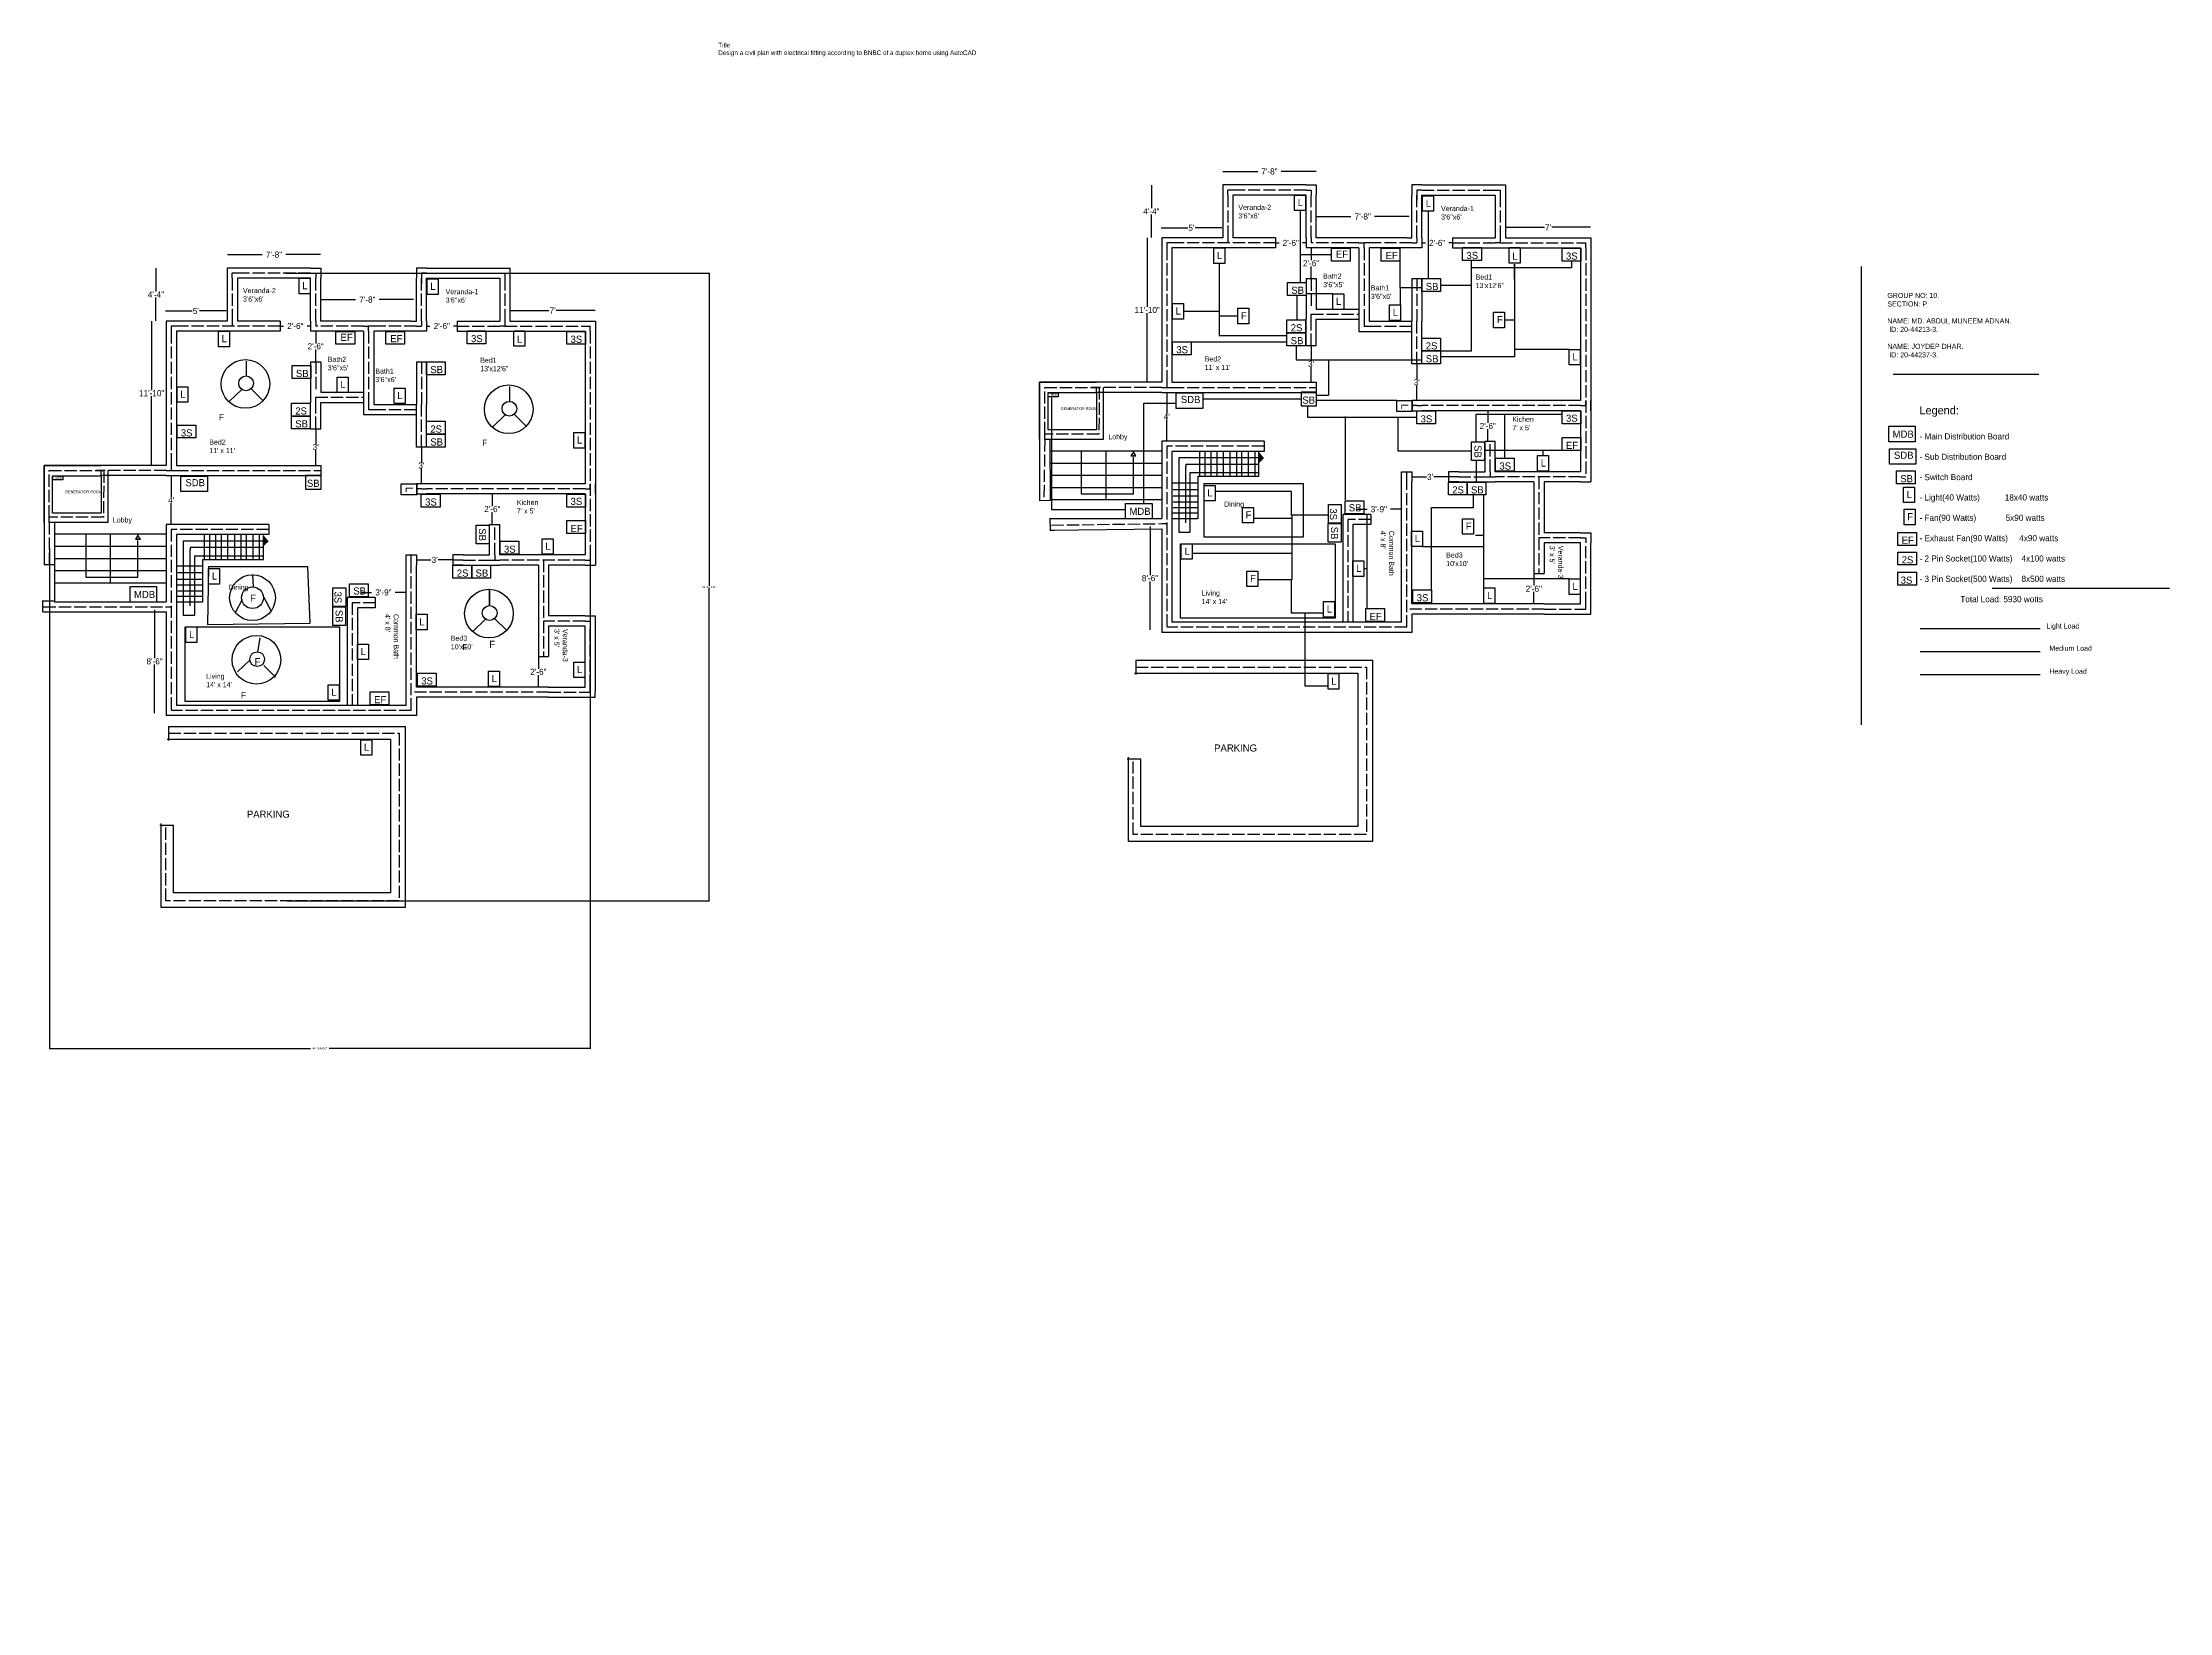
# Model space of a CAD drawing. Header units: inches. Extents: x -2961 to 151, y -82 to 1461.
# Drawn here: x -1941 to 151, y -82 to 1461 of the extents above; entities that cross this region are included whole.
import ezdxf

# ---------------------------------------------------------------- set-up
doc = ezdxf.new("R2010")
doc.units = ezdxf.units.IN
doc.header["$MEASUREMENT"] = 0
doc.linetypes.add('ACAD_ISO02W100', pattern=[15, 12, -3])
doc.dimstyles.get("Standard").update_dxf_attribs({"dimtxt": 2, "dimasz": 0.18, "dimexe": 0.18, "dimexo": 0.0625, "dimgap": 0.09, "dimtad": 0, "dimtih": 1, "dimtoh": 1, "dimdec": 4, "dimzin": 0, "dimdsep": 46, "dimlunit": 3, "dimtxsty": 'Standard', "dimcen": 0.09, "dimadec": 0, "dimazin": 0, "dimtfac": 1, "dimtdec": 4, "dimtofl": 0, "dimtmove": 0, "dimatfit": 3, "dimfxl": 1, "dimtolj": 1, "dimtzin": 0, "dimarcsym": 0})

msp = doc.modelspace()

# ---------------------------------------------------------------- texts
at = {"attachment_point": 1}
for s, insert, char_height, width in [('Title\\PDesign a civil plan with electrical fitting according to BNBC of a duplex home using AutoCAD', (-1276.62036, 1461.18939), 4.5, 364.2998447), ("Veranda-2\\P3'6''x6'", (-765.10111, 1301.88166), 5, 52.3044958), ('L', (-706.66654, 1307.69956), 7, 8.2612929), ('L', (-580.83914, 1307.06452), 7, 8.2612929), ("Veranda-1\\P3'6''x6'", (-565.79712, 1300.74707), 5, 72.0953864), ('L', (-786.10303, 1255.62609), 7, 8.2612929), ('EF', (-669.17251, 1256.89617), 7, 8.2612929), ('EF', (-620.23964, 1255.62609), 7, 8.2612929), ('3S', (-540.80315, 1255.62609), 7, 8.2612929), ('L', (-495.68322, 1254.99105), 7, 8.2612929), ('3S', (-442.9374, 1254.99105), 7, 8.2612929), ("Bath2\\P3'6''x5'", (-681.73182, 1234.25608), 5, 39.5817812), ("Veranda-2\\P3'6''x6'", (-1744.02773, 1220.09808), 5, 52.3044958), ('L', (-1685.59316, 1225.91598), 7, 8.2612929), ('L', (-1559.76576, 1225.28094), 7, 8.2612929), ("Veranda-1\\P3'6''x6'", (-1544.72374, 1218.96349), 5, 72.0953864), ('SB', (-713.02146, 1221.3338), 7, 8.2612929), ("Bath1\\P3'6''x6'", (-634.88069, 1222.7362), 5, 38.8749633), ('SB', (-580.83914, 1225.14406), 7, 8.2612929), ("Bed1\\P13'x12'6{\\fArial|b0|i0|c0|p34;”}", (-531.75666, 1233.38293), 5, 32.5136052), ('L', (-826.77451, 1201.01245), 7, 8.2612929), ('F', (-762.58982, 1196.33854), 7, 8.2612929), ('L', (-669.17251, 1210.53808), 7, 8.2612929), ('L', (-613.24922, 1199.74236), 7, 8.2612929), ('F', (-510.93503, 1192.52829), 7, 8.2612929), ('L', (-1765.02965, 1173.84251), 7, 8.2612929), ('EF', (-1648.09914, 1175.1126), 7, 8.2612929), ('EF', (-1599.16626, 1173.84251), 7, 8.2612929), ('3S', (-1519.72977, 1173.84251), 7, 8.2612929), ('L', (-1474.60985, 1173.20747), 7, 8.2612929), ('3S', (-1421.86402, 1173.20747), 7, 8.2612929), ('SB', (-713.65695, 1171.8005), 7, 8.2612929), ('2S', (-713.65695, 1184.50135), 7, 8.2612929), ("Bath2\\P3'6''x5'", (-1660.65844, 1152.4725), 5, 39.5817812), ("Bed1\\P13'x12'6{\\fArial|b0|i0|c0|p34;”}", (-1510.68328, 1151.59936), 5, 32.5136052), ('3S', (-826.13902, 1162.90991), 7, 8.2612929), ("Bed2\\P11' x 11'", (-798.22686, 1152.86274), 5, 122.986248), ('SB', (-580.83914, 1154.01931), 7, 8.2612929), ('2S', (-580.83914, 1166.72016), 7, 8.2612929), ('L', (-436.58247, 1155.92444), 7, 8.2612929), ('SB', (-1691.94808, 1139.55023), 7, 8.2612929), ("Bath1\\P3'6''x6'", (-1613.80731, 1140.95262), 5, 38.8749633), ('SB', (-1559.76576, 1143.36048), 7, 8.2612929), ('L', (-1805.70113, 1119.22887), 7, 8.2612929), ('L', (-1648.09914, 1128.7545), 7, 8.2612929), ('L', (-1592.17585, 1117.95878), 7, 8.2612929), ('MDB', (-949.51382, 1116.39397), 2, 8.2612929), ('SDB', (-821.69057, 1114.01165), 7, 8.2612929), ('SB', (-702.2181, 1113.3766), 7, 8.2612929), ('F', (-1767.68402, 1095.89864), 6, 48.5), ('SB', (-1692.58357, 1090.01692), 7, 8.2612929), ('2S', (-1692.58357, 1102.71777), 7, 8.2612929), ('{\\H2.857x;\\P\\H1.35x;GENERATOR ROOM}', (-939.91936, 1106.17293), 0.7, 36.6422452), ('3S', (-585.92307, 1094.96038), 7, 8.2612929), ("Kichen\\P7' x 5'", (-495.70897, 1093.53207), 5, 70.6817522), ('3S', (-442.93739, 1095.59542), 7, 8.2612929), ('{\\H1.333x;Legend:\\P\\P}- Main Distribution Board\\P\\P- Sub Distribution Board\\P\\P- Switch Board\\P\\P- Light(40 Watts)           18x40 watts\\P\\P- Fan(90 Watts)             5x90 watts\\P\\P- Exhaust Fan(90 Watts)     4x90 watts\\P\\P- 2 Pin Socket(100 Watts)    4x100 watts\\P\\P- 3 Pin Socket(500 Watts)    8x500 watts\\P\\P                  Total Load: 5930 wotts', (-95.27771, 1103.84557), 6, 249.841173), ('3S', (-1805.06564, 1081.12633), 7, 8.2612929), ("Bed2\\P11' x 11'", (-1777.15348, 1071.07916), 5, 122.986248), ('SB', (-1559.76576, 1072.23574), 7, 8.2612929), ('2S', (-1559.76576, 1084.93658), 7, 8.2612929), ('F', (-1508.73435, 1070.91815), 6, 48.5), ('L', (-1415.5091, 1074.14086), 7, 8.2612929), ('Lobby', (-893.05217, 1076.33019), 5, 35.0714883), ('EF', (-442.93739, 1068.92364), 7, 8.2612929), ('MDB', (-121.75, 1079.90988), 7, 8.2612929), ('3S', (-508.39306, 1048.60228), 7, 8.2612929), ('L', (-467.72158, 1051.54889), 7, 8.2612929), ('SDB', (-120.42624, 1059.17098), 7, 8.2612929), ('MDB', (-1928.44044, 1034.61039), 2, 8.2612929), ('SDB', (-1800.61719, 1032.22807), 7, 8.2612929), ('SB', (-1681.14472, 1031.59303), 7, 8.2612929), ('2S', (-554.78397, 1025.10572), 7, 8.2612929), ('SB', (-536.3547, 1025.10572), 7, 8.2612929), ('SB', (-114.17905, 1036.10286), 7, 8.2612929), ('{\\H2.857x;\\P\\H1.35x;GENERATOR ROOM}', (-1918.84598, 1024.38935), 0.7, 36.6422452), ('3S', (-1564.8497, 1013.1768), 7, 8.2612929), ("Kichen\\P7' x 5'", (-1474.63559, 1011.74849), 5, 70.6817522), ('3S', (-1421.86402, 1013.81184), 7, 8.2612929), ('MDB', (-872.24301, 1004.03516), 7, 8.2612929), ('L', (-795.69802, 1022.18182), 7, 8.2612929), ('Dining', (-779.10434, 1010.15685), 5, 30.972046), ('SB', (-656.53028, 1007.526), 7, 14.6947945), ('L', (-107.93187, 1020.47939), 7, 8.2612929), ('Lobby', (-1871.97879, 994.54661), 5, 35.0714883), ('EF', (-1421.86402, 987.14006), 7, 8.2612929), ('F', (-758.0247, 1000.50318), 7, 8.2612929), ('F', (-541.44776, 989.34808), 7, 8.2612929), ('F', (-107.2436, 998.75396), 7, 8.2612929), ('3S', (-1487.31969, 966.81871), 7, 8.2612929), ('L', (-1446.6482, 969.76531), 7, 8.2612929), ('L', (-818.04661, 964.79719), 7, 8.2612929), ('L', (-591.6425, 977.24893), 7, 8.2612929), ('EF', (-112.80252, 975.57815), 7, 8.2612929), ('2S', (-1533.71059, 943.32214), 7, 8.2612929), ('SB', (-1515.28133, 943.32214), 7, 8.2612929), ('L', (-649.37369, 948.0357), 7, 8.2612929), ("Bed3\\P10'x10'", (-560.73618, 960.03807), 5, 77.7499266), ('2S', (-112.80252, 956.32029), 7, 8.2612929), ('MDB', (-1851.16964, 922.25158), 7, 8.2612929), ('L', (-1774.62464, 940.39824), 7, 8.2612929), ('Dining', (-1758.03097, 928.37327), 5, 30.972046), ('SB', (-1635.4569, 925.74242), 7, 14.6947945), ("Living\\P14' x 14'", (-801.26678, 922.69836), 5, 83.404465), ('F', (-753.55498, 938.0177), 7, 8.2612929), ('L', (-520.46741, 921.36521), 7, 8.2612929), ('L', (-436.58247, 930.2558), 7, 8.2612929), ('3S', (-113.79045, 936.37465), 7, 8.2612929), ('F', (-1736.95132, 918.71961), 7, 8.2612929), ('L', (-678.20833, 908.05017), 7, 8.2612929), ('EF', (-636.12694, 900.63742), 7, 8.2612929), ('3S', (-589.73603, 919.05365), 7, 8.2612929), ('L', (-1796.97323, 883.01361), 7, 8.2612929), ('L', (-1570.56912, 895.46536), 7, 8.2612929), ("Bed3\\P10'x10'", (-1539.6628, 878.25449), 5, 77.7499266), ('L', (-1628.30031, 866.25212), 7, 8.2612929), ('F', (-1528.17706, 870.069), 6, 48.5), ('F', (-1501.84442, 873.28015), 7, 8.2612929), ("Living\\P14' x 14'", (-1780.1934, 840.91478), 5, 83.404465), ('F', (-1732.4816, 856.23412), 7, 8.2612929), ('3S', (-1568.66265, 837.27007), 7, 8.2612929), ('L', (-1499.39403, 839.58163), 7, 8.2612929), ('L', (-1415.5091, 848.47222), 7, 8.2612929), ('L', (-673.79482, 837.1338), 7, 8.2612929), ('F', (-1745.98519, 822.52548), 6, 48.5), ('L', (-1657.13495, 826.26659), 7, 8.2612929), ('EF', (-1615.05356, 818.85384), 7, 8.2612929), ('L', (-1625.03763, 772.10702), 7, 8.2612929), ('PARKING', (-788.95243, 771.35125), 7, 149.131918), ('PARKING', (-1740.19525, 706.32447), 7, 149.131918)]:
    msp.add_mtext(s, dxfattribs=dict(at, insert=insert, char_height=char_height, width=width))
at = {"color": 1, "char_height": 5, "attachment_point": 1}
for s, insert, width in [('{\\C6;GROUP NO: 10.\\PSECTION: P\\C2;\\P\\PNAME: MD. ABDUL MUNEEM ADNAN.\\P ID: 20-44213-3.\\P\\PNAME: JOYDEP DHAR.\\P ID: 20-44237-3. }', (-126.92728, 1215.26637), 845.5704445), ('Light Load', (29.59485, 890.31127), 132.8816924)]:
    msp.add_mtext(s, dxfattribs=dict(at, insert=insert, width=width))
at = {"attachment_point": 1, "rotation": 270}
for s, insert, char_height, width in [('L', (-598.00193, 1106.19379), 7, 8.2612929), ('SB', (-526.01398, 1065.6275), 7, 8.2612929), ('L', (-1576.92855, 1024.41021), 7, 8.2612929), ('SB', (-1504.9406, 983.84393), 7, 8.2612929), ('3S', (-668.12572, 1003.43705), 7, 18.4509896), ('SB', (-667.04927, 985.39824), 7, 8.2612929), ("Common Bath\\P4' x 8'", (-611.86154, 981.3416), 5, 55.7496837), ("Veranda-3\\P3' x 5'", (-445.59742, 966.61223), 5, 55.7496837), ('3S', (-1647.05234, 921.65347), 7, 18.4509896), ('SB', (-1645.97589, 903.61466), 7, 8.2612929), ("Common Bath\\P4' x 8'", (-1590.78816, 899.55802), 5, 55.7496837), ("Veranda-3\\P3' x 5'", (-1424.52404, 884.82865), 5, 55.7496837)]:
    msp.add_mtext(s, dxfattribs=dict(at, insert=insert, char_height=char_height, width=width))
at = {"color": 5, "insert": (32.42212, 868.41543), "char_height": 5, "width": 95.4203633, "attachment_point": 1}
msp.add_mtext('Medium Load', dxfattribs=at)
at = {"color": 3, "insert": (32.42212, 845.81327), "char_height": 5, "width": 101.0749035, "attachment_point": 1}
msp.add_mtext('Heavy Load', dxfattribs=at)

# ---------------------------------------------------------------- blocks, each defined once
blk = doc.blocks.new('*D23')
at = {"color": 0, "lineweight": -2}
for p, q in [((-1628.1, 920.8), (-1617.5, 920.8)), ((-1583.7, 920.8), (-1594.3, 920.8))]:
    blk.add_line(p, q, dxfattribs=at)
at = {"color": 0}
for points in [[(-1628.1, 920.8), (-1628.1, 920.8), (-1628.3, 920.8)], [(-1583.7, 920.8), (-1583.7, 920.8), (-1583.5, 920.8)]]:
    blk.add_solid(points, dxfattribs=at)
at = {"layer": 'Defpoints', "color": 0}
for p in [(-1628.3, 920.8), (-1628.3, 915.7), (-1583.5, -82.1)]:
    blk.add_point(p, dxfattribs=at)
at = {"color": 0, "insert": (-1605.9, 920.8), "char_height": 6, "attachment_point": 5}
blk.add_mtext('\\A1;3\'-9"', dxfattribs=at)
blk = doc.blocks.new('*D24')
at = {"color": 0, "lineweight": -2}
for p, q in [((-1759.3, 1252.9), (-1725.1, 1252.9)), ((-1667.7, 1252.9), (-1701.9, 1252.9))]:
    blk.add_line(p, q, dxfattribs=at)
at = {"color": 0}
for points in [[(-1759.3, 1253), (-1759.3, 1252.9), (-1759.5, 1252.9)], [(-1667.7, 1253), (-1667.7, 1252.9), (-1667.5, 1252.9)]]:
    blk.add_solid(points, dxfattribs=at)
at = {"layer": 'Defpoints', "color": 0}
for p in [(-1759.5, 1239.7), (-1667.5, 1252.9), (-1667.5, 1239.7)]:
    blk.add_point(p, dxfattribs=at)
at = {"color": 0, "insert": (-1713.5, 1252.9), "char_height": 6, "attachment_point": 5}
blk.add_mtext('\\A1;7\'-8"', dxfattribs=at)
blk = doc.blocks.new('*D20')
at = {"color": 0, "lineweight": -2}
for p, q in [((-1820.1, 1197.5), (-1793.9, 1197.5)), ((-1760.4, 1197.5), (-1786.7, 1197.5))]:
    blk.add_line(p, q, dxfattribs=at)
at = {"color": 0}
for points in [[(-1820.1, 1197.5), (-1820.1, 1197.5), (-1820.3, 1197.5)], [(-1760.4, 1197.5), (-1760.4, 1197.5), (-1760.3, 1197.5)]]:
    blk.add_solid(points, dxfattribs=at)
at = {"layer": 'Defpoints', "color": 0}
for p in [(-1760.3, 1197.5), (-1820.3, 1134), (-1760.3, 1134)]:
    blk.add_point(p, dxfattribs=at)
at = {"color": 0, "insert": (-1790.3, 1197.5), "char_height": 6, "attachment_point": 5}
blk.add_mtext("\\A1;5'", dxfattribs=at)
blk = doc.blocks.new('*D25')
at = {"color": 0, "lineweight": -2}
for p, q in [((-1667.3, 1208.7), (-1633.3, 1208.7)), ((-1576.2, 1208.7), (-1610.1, 1208.7))]:
    blk.add_line(p, q, dxfattribs=at)
at = {"color": 0}
for points in [[(-1667.3, 1208.7), (-1667.3, 1208.6), (-1667.5, 1208.7)], [(-1576.2, 1208.7), (-1576.2, 1208.6), (-1576, 1208.7)]]:
    blk.add_solid(points, dxfattribs=at)
at = {"layer": 'Defpoints', "color": 0}
for p in [(-1576, 1208.7), (-1667.5, 1187.7), (-1576, 1187.7)]:
    blk.add_point(p, dxfattribs=at)
at = {"color": 0, "insert": (-1621.7, 1208.7), "char_height": 6, "attachment_point": 5}
blk.add_mtext('\\A1;7\'-8"', dxfattribs=at)
blk = doc.blocks.new('*D26')
at = {"color": 0, "lineweight": -2}
for p, q in [((-1481.3, 1198), (-1443.1, 1198)), ((-1397.7, 1198), (-1435.9, 1198))]:
    blk.add_line(p, q, dxfattribs=at)
at = {"color": 0}
for points in [[(-1481.3, 1198), (-1481.3, 1198), (-1481.5, 1198)], [(-1397.7, 1198), (-1397.7, 1198), (-1397.5, 1198)]]:
    blk.add_solid(points, dxfattribs=at)
at = {"layer": 'Defpoints', "color": 0}
for p in [(-1397.5, 1198), (-1481.5, 1187.7), (-1397.5, 1187.7)]:
    blk.add_point(p, dxfattribs=at)
at = {"color": 0, "insert": (-1439.5, 1198), "char_height": 6, "attachment_point": 5}
blk.add_mtext("\\A1;7'", dxfattribs=at)
blk = doc.blocks.new('*D27')
at = {"color": 0, "lineweight": -2}
for p, q in [((-1833.8, 1187.5), (-1833.8, 1119.7)), ((-1833.8, 1045.8), (-1833.8, 1113.6))]:
    blk.add_line(p, q, dxfattribs=at)
at = {"color": 0}
for points in [[(-1833.8, 1187.5), (-1833.7, 1187.5), (-1833.8, 1187.7)], [(-1833.8, 1045.8), (-1833.7, 1045.8), (-1833.8, 1045.7)]]:
    blk.add_solid(points, dxfattribs=at)
at = {"layer": 'Defpoints', "color": 0}
for p in [(-1833.8, 1187.7), (-1819.5, 1187.7), (-1819.7, 1045.7)]:
    blk.add_point(p, dxfattribs=at)
at = {"color": 0, "insert": (-1833.8, 1116.7), "char_height": 6, "attachment_point": 5}
blk.add_mtext('\\A1;11\'-10"', dxfattribs=at)
blk = doc.blocks.new('*D21')
at = {"color": 0, "lineweight": -2}
for p, q in [((-1830.9, 903.8), (-1830.9, 856.1)), ((-1830.9, 802.2), (-1830.9, 849.9))]:
    blk.add_line(p, q, dxfattribs=at)
at = {"color": 0}
for points in [[(-1830.9, 903.8), (-1830.9, 903.8), (-1830.9, 903.9)], [(-1830.9, 802.2), (-1830.9, 802.2), (-1830.9, 802)]]:
    blk.add_solid(points, dxfattribs=at)
at = {"layer": 'Defpoints', "color": 0}
for p in [(-1830.9, 903.9), (-1808.8, 903.9), (-1808.8, 802)]:
    blk.add_point(p, dxfattribs=at)
at = {"color": 0, "insert": (-1830.9, 853), "char_height": 6, "attachment_point": 5}
blk.add_mtext('\\A1;8\'-6"', dxfattribs=at)
blk = doc.blocks.new('*D28')
at = {"color": 0, "lineweight": -2}
for p, q in [((-1573.3, 952.7), (-1559.1, 952.7)), ((-1537.7, 952.7), (-1551.9, 952.7))]:
    blk.add_line(p, q, dxfattribs=at)
at = {"color": 0}
for points in [[(-1573.3, 952.7), (-1573.3, 952.6), (-1573.5, 952.7)], [(-1537.7, 952.7), (-1537.7, 952.6), (-1537.5, 952.7)]]:
    blk.add_solid(points, dxfattribs=at)
at = {"layer": 'Defpoints', "color": 0}
for p in [(-1573.5, 957.7), (-1537.5, 957.7), (-1537.5, 952.7)]:
    blk.add_point(p, dxfattribs=at)
at = {"color": 0, "insert": (-1555.5, 952.7), "char_height": 6, "attachment_point": 5}
blk.add_mtext("\\A1;3'", dxfattribs=at)
blk = doc.blocks.new('*D29')
at = {"color": 0, "lineweight": -2}
for p, q in [((-1568.5, 1063.5), (-1568.5, 1048.7)), ((-1568.5, 1027.8), (-1568.5, 1042.5))]:
    blk.add_line(p, q, dxfattribs=at)
at = {"color": 0}
for points in [[(-1568.5, 1063.5), (-1568.4, 1063.5), (-1568.5, 1063.7)], [(-1568.5, 1027.8), (-1568.4, 1027.8), (-1568.5, 1027.6)]]:
    blk.add_solid(points, dxfattribs=at)
at = {"layer": 'Defpoints', "color": 0}
for p in [(-1573.5, 1063.7), (-1573.1, 1027.6), (-1568.5, 1027.6)]:
    blk.add_point(p, dxfattribs=at)
at = {"color": 0, "insert": (-1568.5, 1045.6), "char_height": 6, "attachment_point": 5}
blk.add_mtext("\\A1;3'", dxfattribs=at)
blk = doc.blocks.new('*D30')
at = {"color": 0, "lineweight": -2}
for p, q in [((-1672.5, 1081.5), (-1672.5, 1066.7)), ((-1672.5, 1045.8), (-1672.5, 1060.6))]:
    blk.add_line(p, q, dxfattribs=at)
at = {"color": 0}
for points in [[(-1672.5, 1081.5), (-1672.4, 1081.5), (-1672.5, 1081.7)], [(-1672.5, 1045.8), (-1672.4, 1045.8), (-1672.5, 1045.7)]]:
    blk.add_solid(points, dxfattribs=at)
at = {"layer": 'Defpoints', "color": 0}
for p in [(-1672.5, 1081.7), (-1667.5, 1081.7), (-1667.5, 1045.7)]:
    blk.add_point(p, dxfattribs=at)
at = {"color": 0, "insert": (-1672.5, 1063.7), "char_height": 6, "attachment_point": 5}
blk.add_mtext("\\A1;3'", dxfattribs=at)
blk = doc.blocks.new('*D31')
at = {"color": 0, "lineweight": -2}
for p, q in [((-1498.8, 1017.5), (-1498.8, 1005.7)), ((-1498.8, 987.8), (-1498.8, 999.6))]:
    blk.add_line(p, q, dxfattribs=at)
at = {"color": 0}
for points in [[(-1498.8, 1017.5), (-1498.8, 1017.5), (-1498.8, 1017.7)], [(-1498.8, 987.8), (-1498.8, 987.8), (-1498.8, 987.7)]]:
    blk.add_solid(points, dxfattribs=at)
at = {"layer": 'Defpoints', "color": 0}
for p in [(-1498.8, 1017.7), (-1491.5, 1017.7), (-1491.5, 987.7)]:
    blk.add_point(p, dxfattribs=at)
at = {"color": 0, "insert": (-1498.8, 1002.7), "char_height": 6, "attachment_point": 5}
blk.add_mtext('\\A1;2\'-6"', dxfattribs=at)
blk = doc.blocks.new('*D32')
at = {"color": 0, "lineweight": -2}
for p, q in [((-1707.3, 1182.7), (-1704.1, 1182.7)), ((-1677.7, 1182.7), (-1680.9, 1182.7))]:
    blk.add_line(p, q, dxfattribs=at)
at = {"color": 0}
for points in [[(-1707.3, 1182.7), (-1707.3, 1182.6), (-1707.5, 1182.7)], [(-1677.7, 1182.7), (-1677.7, 1182.6), (-1677.5, 1182.7)]]:
    blk.add_solid(points, dxfattribs=at)
at = {"layer": 'Defpoints', "color": 0}
for p in [(-1707.5, 1187.7), (-1677.5, 1187.7), (-1677.5, 1182.7)]:
    blk.add_point(p, dxfattribs=at)
at = {"color": 0, "insert": (-1692.5, 1182.7), "char_height": 6, "attachment_point": 5}
blk.add_mtext('\\A1;2\'-6"', dxfattribs=at)
blk = doc.blocks.new('*D33')
at = {"color": 0, "lineweight": -2}
for p, q in [((-1672.5, 1177.5), (-1672.5, 1165.7)), ((-1672.5, 1147.8), (-1672.5, 1159.6))]:
    blk.add_line(p, q, dxfattribs=at)
at = {"color": 0}
for points in [[(-1672.5, 1177.5), (-1672.4, 1177.5), (-1672.5, 1177.7)], [(-1672.5, 1147.8), (-1672.4, 1147.8), (-1672.5, 1147.7)]]:
    blk.add_solid(points, dxfattribs=at)
at = {"layer": 'Defpoints', "color": 0}
for p in [(-1672.5, 1177.7), (-1667.5, 1177.7), (-1667.5, 1147.7)]:
    blk.add_point(p, dxfattribs=at)
at = {"color": 0, "insert": (-1672.5, 1162.7), "char_height": 6, "attachment_point": 5}
blk.add_mtext('\\A1;2\'-6"', dxfattribs=at)
blk = doc.blocks.new('*D34')
at = {"color": 0, "lineweight": -2}
for p, q in [((-1563.3, 1182.7), (-1560.1, 1182.7)), ((-1533.7, 1182.7), (-1536.9, 1182.7))]:
    blk.add_line(p, q, dxfattribs=at)
at = {"color": 0}
for points in [[(-1563.3, 1182.7), (-1563.3, 1182.6), (-1563.5, 1182.7)], [(-1533.7, 1182.7), (-1533.7, 1182.6), (-1533.5, 1182.7)]]:
    blk.add_solid(points, dxfattribs=at)
at = {"layer": 'Defpoints', "color": 0}
for p in [(-1563.5, 1182.7), (-1563.5, 1177.7), (-1533.5, 1177.7)]:
    blk.add_point(p, dxfattribs=at)
at = {"color": 0, "insert": (-1548.5, 1182.7), "char_height": 6, "attachment_point": 5}
blk.add_mtext('\\A1;2\'-6"', dxfattribs=at)
blk = doc.blocks.new('*D35')
at = {"color": 0, "lineweight": -2}
for p, q in [((-1453.5, 857.5), (-1453.5, 845.7)), ((-1453.5, 827.8), (-1453.5, 839.6))]:
    blk.add_line(p, q, dxfattribs=at)
at = {"color": 0}
for points in [[(-1453.5, 857.5), (-1453.4, 857.5), (-1453.5, 857.7)], [(-1453.5, 827.8), (-1453.4, 827.8), (-1453.5, 827.7)]]:
    blk.add_solid(points, dxfattribs=at)
at = {"layer": 'Defpoints', "color": 0}
for p in [(-1453.5, 857.7), (-1453.5, 827.7), (-1453.5, 827.7)]:
    blk.add_point(p, dxfattribs=at)
at = {"color": 0, "insert": (-1453.5, 842.7), "char_height": 6, "attachment_point": 5}
blk.add_mtext('\\A1;2\'-6"', dxfattribs=at)
blk = doc.blocks.new('*D36')
at = {"color": 0, "lineweight": -2}
for p, q in [((-1814.5, 1035.5), (-1814.5, 1014.8)), ((-1814.5, 987.9), (-1814.5, 1008.6))]:
    blk.add_line(p, q, dxfattribs=at)
at = {"color": 0}
for points in [[(-1814.5, 1035.5), (-1814.4, 1035.5), (-1814.5, 1035.7)], [(-1814.5, 987.9), (-1814.4, 987.9), (-1814.5, 987.7)]]:
    blk.add_solid(points, dxfattribs=at)
at = {"layer": 'Defpoints', "color": 0}
for p in [(-1819.5, 1035.7), (-1814.5, 1035.7), (-1819.5, 987.7)]:
    blk.add_point(p, dxfattribs=at)
at = {"color": 0, "insert": (-1814.5, 1011.7), "char_height": 6, "attachment_point": 5}
blk.add_mtext("\\A1;4'", dxfattribs=at)
blk = doc.blocks.new('*D22')
at = {"color": 0, "lineweight": -2}
for p, q in [((-1829.6, 1239.5), (-1829.6, 1216.7)), ((-1829.6, 1187.8), (-1829.6, 1210.6))]:
    blk.add_line(p, q, dxfattribs=at)
at = {"color": 0}
for points in [[(-1829.7, 1239.5), (-1829.6, 1239.5), (-1829.6, 1239.7)], [(-1829.7, 1187.8), (-1829.6, 1187.8), (-1829.6, 1187.7)]]:
    blk.add_solid(points, dxfattribs=at)
at = {"layer": 'Defpoints', "color": 0}
for p in [(-1755.3, 1239.7), (-1829.6, 1187.7), (-1755.3, 1187.7)]:
    blk.add_point(p, dxfattribs=at)
at = {"color": 0, "insert": (-1829.6, 1213.7), "char_height": 6, "attachment_point": 5}
blk.add_mtext('\\A1;4\'-4"', dxfattribs=at)
blk = doc.blocks.new('*D40')
at = {"color": 0, "lineweight": -2}
for p, q in [((-649.2, 1002.6), (-638.6, 1002.6)), ((-604.7, 1002.6), (-615.4, 1002.6))]:
    blk.add_line(p, q, dxfattribs=at)
at = {"color": 0}
for points in [[(-649.2, 1002.6), (-649.2, 1002.6), (-649.4, 1002.6)], [(-604.7, 1002.6), (-604.7, 1002.6), (-604.6, 1002.6)]]:
    blk.add_solid(points, dxfattribs=at)
at = {"layer": 'Defpoints', "color": 0}
for p in [(-649.4, 1002.6), (-649.4, 997.5), (-604.6, -82.1)]:
    blk.add_point(p, dxfattribs=at)
at = {"color": 0, "insert": (-627, 1002.6), "char_height": 6, "attachment_point": 5}
blk.add_mtext('\\A1;3\'-9"', dxfattribs=at)
blk = doc.blocks.new('*D41')
at = {"color": 0, "lineweight": -2}
for p, q in [((-780.4, 1334.7), (-746.1, 1334.7)), ((-688.7, 1334.7), (-723, 1334.7))]:
    blk.add_line(p, q, dxfattribs=at)
at = {"color": 0}
for points in [[(-780.4, 1334.7), (-780.4, 1334.7), (-780.6, 1334.7)], [(-688.7, 1334.7), (-688.7, 1334.7), (-688.6, 1334.7)]]:
    blk.add_solid(points, dxfattribs=at)
at = {"layer": 'Defpoints', "color": 0}
for p in [(-780.6, 1321.4), (-688.6, 1334.7), (-688.6, 1321.4)]:
    blk.add_point(p, dxfattribs=at)
at = {"color": 0, "insert": (-734.6, 1334.7), "char_height": 6, "attachment_point": 5}
blk.add_mtext('\\A1;7\'-8"', dxfattribs=at)
blk = doc.blocks.new('*D37')
at = {"color": 0, "lineweight": -2}
for p, q in [((-841.2, 1279.3), (-814.9, 1279.3)), ((-781.5, 1279.3), (-807.7, 1279.3))]:
    blk.add_line(p, q, dxfattribs=at)
at = {"color": 0}
for points in [[(-841.2, 1279.3), (-841.2, 1279.3), (-841.3, 1279.3)], [(-781.5, 1279.3), (-781.5, 1279.3), (-781.3, 1279.3)]]:
    blk.add_solid(points, dxfattribs=at)
at = {"layer": 'Defpoints', "color": 0}
for p in [(-781.3, 1279.3), (-841.3, 1215.8), (-781.3, 1215.8)]:
    blk.add_point(p, dxfattribs=at)
at = {"color": 0, "insert": (-811.3, 1279.3), "char_height": 6, "attachment_point": 5}
blk.add_mtext("\\A1;5'", dxfattribs=at)
blk = doc.blocks.new('*D42')
at = {"color": 0, "lineweight": -2}
for p, q in [((-688.4, 1290.4), (-654.4, 1290.4)), ((-597.2, 1290.4), (-631.2, 1290.4))]:
    blk.add_line(p, q, dxfattribs=at)
at = {"color": 0}
for points in [[(-688.4, 1290.5), (-688.4, 1290.4), (-688.6, 1290.4)], [(-597.2, 1290.5), (-597.2, 1290.4), (-597.1, 1290.4)]]:
    blk.add_solid(points, dxfattribs=at)
at = {"layer": 'Defpoints', "color": 0}
for p in [(-597.1, 1290.4), (-688.6, 1269.4), (-597.1, 1269.4)]:
    blk.add_point(p, dxfattribs=at)
at = {"color": 0, "insert": (-642.8, 1290.4), "char_height": 6, "attachment_point": 5}
blk.add_mtext('\\A1;7\'-8"', dxfattribs=at)
blk = doc.blocks.new('*D43')
at = {"color": 0, "lineweight": -2}
for p, q in [((-502.4, 1279.8), (-464.1, 1279.8)), ((-418.7, 1279.8), (-457, 1279.8))]:
    blk.add_line(p, q, dxfattribs=at)
at = {"color": 0}
for points in [[(-502.4, 1279.8), (-502.4, 1279.8), (-502.6, 1279.8)], [(-418.7, 1279.8), (-418.7, 1279.8), (-418.6, 1279.8)]]:
    blk.add_solid(points, dxfattribs=at)
at = {"layer": 'Defpoints', "color": 0}
for p in [(-418.6, 1279.8), (-502.6, 1269.4), (-418.6, 1269.4)]:
    blk.add_point(p, dxfattribs=at)
at = {"color": 0, "insert": (-460.6, 1279.8), "char_height": 6, "attachment_point": 5}
blk.add_mtext("\\A1;7'", dxfattribs=at)
blk = doc.blocks.new('*D44')
at = {"color": 0, "lineweight": -2}
for p, q in [((-854.8, 1269.3), (-854.8, 1201.5)), ((-854.8, 1127.6), (-854.8, 1195.3))]:
    blk.add_line(p, q, dxfattribs=at)
at = {"color": 0}
for points in [[(-854.9, 1269.3), (-854.8, 1269.3), (-854.8, 1269.4)], [(-854.9, 1127.6), (-854.8, 1127.6), (-854.8, 1127.4)]]:
    blk.add_solid(points, dxfattribs=at)
at = {"layer": 'Defpoints', "color": 0}
for p in [(-854.8, 1269.4), (-840.6, 1269.4), (-840.7, 1127.4)]:
    blk.add_point(p, dxfattribs=at)
at = {"color": 0, "insert": (-854.8, 1198.4), "char_height": 6, "attachment_point": 5}
blk.add_mtext('\\A1;11\'-10"', dxfattribs=at)
blk = doc.blocks.new('*D38')
at = {"color": 0, "lineweight": -2}
for p, q in [((-852, 985.5), (-852, 937.8)), ((-852, 884), (-852, 931.7))]:
    blk.add_line(p, q, dxfattribs=at)
at = {"color": 0}
for points in [[(-852, 985.5), (-851.9, 985.5), (-852, 985.7)], [(-852, 884), (-851.9, 884), (-852, 883.8)]]:
    blk.add_solid(points, dxfattribs=at)
at = {"layer": 'Defpoints', "color": 0}
for p in [(-852, 985.7), (-829.9, 985.7), (-829.9, 883.8)]:
    blk.add_point(p, dxfattribs=at)
at = {"color": 0, "insert": (-852, 934.8), "char_height": 6, "attachment_point": 5}
blk.add_mtext('\\A1;8\'-6"', dxfattribs=at)
blk = doc.blocks.new('*D45')
at = {"color": 0, "lineweight": -2}
for p, q in [((-594.4, 1034.4), (-580.1, 1034.4)), ((-558.7, 1034.4), (-573, 1034.4))]:
    blk.add_line(p, q, dxfattribs=at)
at = {"color": 0}
for points in [[(-594.4, 1034.5), (-594.4, 1034.4), (-594.6, 1034.4)], [(-558.7, 1034.5), (-558.7, 1034.4), (-558.6, 1034.4)]]:
    blk.add_solid(points, dxfattribs=at)
at = {"layer": 'Defpoints', "color": 0}
for p in [(-594.6, 1039.4), (-558.6, 1039.4), (-558.6, 1034.4)]:
    blk.add_point(p, dxfattribs=at)
at = {"color": 0, "insert": (-576.6, 1034.4), "char_height": 6, "attachment_point": 5}
blk.add_mtext("\\A1;3'", dxfattribs=at)
blk = doc.blocks.new('*D46')
at = {"color": 0, "lineweight": -2}
for p, q in [((-589.6, 1145.3), (-589.6, 1130.5)), ((-589.6, 1109.5), (-589.6, 1124.3))]:
    blk.add_line(p, q, dxfattribs=at)
at = {"color": 0}
for points in [[(-589.6, 1145.3), (-589.5, 1145.3), (-589.6, 1145.4)], [(-589.6, 1109.5), (-589.5, 1109.5), (-589.6, 1109.4)]]:
    blk.add_solid(points, dxfattribs=at)
at = {"layer": 'Defpoints', "color": 0}
for p in [(-594.6, 1145.4), (-594.2, 1109.4), (-589.6, 1109.4)]:
    blk.add_point(p, dxfattribs=at)
at = {"color": 0, "insert": (-589.6, 1127.4), "char_height": 6, "attachment_point": 5}
blk.add_mtext("\\A1;3'", dxfattribs=at)
blk = doc.blocks.new('*D47')
at = {"color": 0, "lineweight": -2}
for p, q in [((-693.6, 1163.3), (-693.6, 1148.5)), ((-693.6, 1127.6), (-693.6, 1142.3))]:
    blk.add_line(p, q, dxfattribs=at)
at = {"color": 0}
for points in [[(-693.6, 1163.3), (-693.5, 1163.3), (-693.6, 1163.4)], [(-693.6, 1127.6), (-693.5, 1127.6), (-693.6, 1127.4)]]:
    blk.add_solid(points, dxfattribs=at)
at = {"layer": 'Defpoints', "color": 0}
for p in [(-693.6, 1163.4), (-688.6, 1163.4), (-688.6, 1127.4)]:
    blk.add_point(p, dxfattribs=at)
at = {"color": 0, "insert": (-693.6, 1145.4), "char_height": 6, "attachment_point": 5}
blk.add_mtext("\\A1;3'", dxfattribs=at)
blk = doc.blocks.new('*D48')
at = {"color": 0, "lineweight": -2}
for p, q in [((-519.9, 1099.3), (-519.9, 1087.5)), ((-519.9, 1069.6), (-519.9, 1081.3))]:
    blk.add_line(p, q, dxfattribs=at)
at = {"color": 0}
for points in [[(-519.9, 1099.3), (-519.9, 1099.3), (-519.9, 1099.4)], [(-519.9, 1069.6), (-519.9, 1069.6), (-519.9, 1069.4)]]:
    blk.add_solid(points, dxfattribs=at)
at = {"layer": 'Defpoints', "color": 0}
for p in [(-519.9, 1099.4), (-512.6, 1099.4), (-512.6, 1069.4)]:
    blk.add_point(p, dxfattribs=at)
at = {"color": 0, "insert": (-519.9, 1084.4), "char_height": 6, "attachment_point": 5}
blk.add_mtext('\\A1;2\'-6"', dxfattribs=at)
blk = doc.blocks.new('*D49')
at = {"color": 0, "lineweight": -2}
for p, q in [((-728.4, 1264.4), (-725.1, 1264.4)), ((-698.7, 1264.4), (-702, 1264.4))]:
    blk.add_line(p, q, dxfattribs=at)
at = {"color": 0}
for points in [[(-728.4, 1264.5), (-728.4, 1264.4), (-728.6, 1264.4)], [(-698.7, 1264.5), (-698.7, 1264.4), (-698.6, 1264.4)]]:
    blk.add_solid(points, dxfattribs=at)
at = {"layer": 'Defpoints', "color": 0}
for p in [(-728.6, 1269.4), (-698.6, 1269.4), (-698.6, 1264.4)]:
    blk.add_point(p, dxfattribs=at)
at = {"color": 0, "insert": (-713.6, 1264.4), "char_height": 6, "attachment_point": 5}
blk.add_mtext('\\A1;2\'-6"', dxfattribs=at)
blk = doc.blocks.new('*D50')
at = {"color": 0, "lineweight": -2}
for p, q in [((-693.6, 1259.3), (-693.6, 1247.5)), ((-693.6, 1229.6), (-693.6, 1241.3))]:
    blk.add_line(p, q, dxfattribs=at)
at = {"color": 0}
for points in [[(-693.6, 1259.3), (-693.5, 1259.3), (-693.6, 1259.4)], [(-693.6, 1229.6), (-693.5, 1229.6), (-693.6, 1229.4)]]:
    blk.add_solid(points, dxfattribs=at)
at = {"layer": 'Defpoints', "color": 0}
for p in [(-693.6, 1259.4), (-688.6, 1259.4), (-688.6, 1229.4)]:
    blk.add_point(p, dxfattribs=at)
at = {"color": 0, "insert": (-693.6, 1244.4), "char_height": 6, "attachment_point": 5}
blk.add_mtext('\\A1;2\'-6"', dxfattribs=at)
blk = doc.blocks.new('*D51')
at = {"color": 0, "lineweight": -2}
for p, q in [((-584.4, 1264.4), (-581.1, 1264.4)), ((-554.7, 1264.4), (-558, 1264.4))]:
    blk.add_line(p, q, dxfattribs=at)
at = {"color": 0}
for points in [[(-584.4, 1264.5), (-584.4, 1264.4), (-584.6, 1264.4)], [(-554.7, 1264.5), (-554.7, 1264.4), (-554.6, 1264.4)]]:
    blk.add_solid(points, dxfattribs=at)
at = {"layer": 'Defpoints', "color": 0}
for p in [(-584.6, 1264.4), (-584.6, 1259.4), (-554.6, 1259.4)]:
    blk.add_point(p, dxfattribs=at)
at = {"color": 0, "insert": (-569.6, 1264.4), "char_height": 6, "attachment_point": 5}
blk.add_mtext('\\A1;2\'-6"', dxfattribs=at)
blk = doc.blocks.new('*D52')
at = {"color": 0, "lineweight": -2}
for p, q in [((-474.6, 939.3), (-474.6, 927.5)), ((-474.6, 909.6), (-474.6, 921.3))]:
    blk.add_line(p, q, dxfattribs=at)
at = {"color": 0}
for points in [[(-474.6, 939.3), (-474.5, 939.3), (-474.6, 939.4)], [(-474.6, 909.6), (-474.5, 909.6), (-474.6, 909.4)]]:
    blk.add_solid(points, dxfattribs=at)
at = {"layer": 'Defpoints', "color": 0}
for p in [(-474.6, 939.4), (-474.6, 909.4), (-474.6, 909.4)]:
    blk.add_point(p, dxfattribs=at)
at = {"color": 0, "insert": (-474.6, 924.4), "char_height": 6, "attachment_point": 5}
blk.add_mtext('\\A1;2\'-6"', dxfattribs=at)
blk = doc.blocks.new('*D53')
at = {"color": 0, "lineweight": -2}
for p, q in [((-835.6, 1117.3), (-835.6, 1096.6)), ((-835.6, 1069.7), (-835.6, 1090.4))]:
    blk.add_line(p, q, dxfattribs=at)
at = {"color": 0}
for points in [[(-835.6, 1117.3), (-835.5, 1117.3), (-835.6, 1117.4)], [(-835.6, 1069.7), (-835.5, 1069.7), (-835.6, 1069.5)]]:
    blk.add_solid(points, dxfattribs=at)
at = {"layer": 'Defpoints', "color": 0}
for p in [(-840.6, 1117.4), (-835.6, 1117.4), (-840.6, 1069.5)]:
    blk.add_point(p, dxfattribs=at)
at = {"color": 0, "insert": (-835.6, 1093.5), "char_height": 6, "attachment_point": 5}
blk.add_mtext("\\A1;4'", dxfattribs=at)
blk = doc.blocks.new('*D39')
at = {"color": 0, "lineweight": -2}
for p, q in [((-850.7, 1321.3), (-850.7, 1298.5)), ((-850.7, 1269.6), (-850.7, 1292.3))]:
    blk.add_line(p, q, dxfattribs=at)
at = {"color": 0}
for points in [[(-850.8, 1321.3), (-850.7, 1321.3), (-850.7, 1321.4)], [(-850.8, 1269.6), (-850.7, 1269.6), (-850.7, 1269.4)]]:
    blk.add_solid(points, dxfattribs=at)
at = {"layer": 'Defpoints', "color": 0}
for p in [(-776.4, 1321.4), (-850.7, 1269.4), (-776.4, 1269.4)]:
    blk.add_point(p, dxfattribs=at)
at = {"color": 0, "insert": (-850.7, 1295.4), "char_height": 6, "attachment_point": 5}
blk.add_mtext('\\A1;4\'-4"', dxfattribs=at)
blk = doc.blocks.new('*D59')
at = {"color": 0, "lineweight": -2}
for p, q in [((-1701.7, 1234.8), (-1285.3, 1234.8)), ((-1285.4, 1234.6), (-1285.4, 927.3)), ((-1285.4, 617.8), (-1285.4, 925.2)), ((-1700.6, 617.7), (-1285.3, 617.7))]:
    blk.add_line(p, q, dxfattribs=at)
at = {"color": 0}
for points in [[(-1285.5, 1234.6), (-1285.4, 1234.6), (-1285.4, 1234.8)], [(-1285.5, 617.8), (-1285.4, 617.8), (-1285.4, 617.7)]]:
    blk.add_solid(points, dxfattribs=at)
at = {"layer": 'Defpoints', "color": 0}
for p in [(-1701.8, 1234.8), (-1700.7, 617.7), (-1285.4, 617.7)]:
    blk.add_point(p, dxfattribs=at)
at = {"color": 0, "insert": (-1285.4, 926.2), "char_height": 2, "attachment_point": 5}
blk.add_mtext('\\A1;51\'-5.1614"', dxfattribs=at)
blk = doc.blocks.new('*D66')
at = {"color": 0, "lineweight": -2}
for p, q in [((-1934.4, 964.2), (-1934.4, 472.2)), ((-1402.5, 964.6), (-1402.5, 472.2)), ((-1934.2, 472.4), (-1677.5, 472.4)), ((-1402.7, 472.4), (-1659.4, 472.4))]:
    blk.add_line(p, q, dxfattribs=at)
at = {"color": 0}
for points in [[(-1934.2, 472.4), (-1934.2, 472.3), (-1934.4, 472.4)], [(-1402.7, 472.4), (-1402.7, 472.3), (-1402.5, 472.4)]]:
    blk.add_solid(points, dxfattribs=at)
at = {"layer": 'Defpoints', "color": 0}
for p in [(-1934.4, 964.2), (-1402.5, 964.7), (-1402.5, 472.4)]:
    blk.add_point(p, dxfattribs=at)
at = {"color": 0, "insert": (-1668.5, 472.4), "char_height": 2, "attachment_point": 5}
blk.add_mtext('\\A1;44\'-3.8406"', dxfattribs=at)

# ---------------------------------------------------------------- dimensions: what is measured, and where the dimension line sits
for base, p1, p2, picture, middle in [((-688.55754, 1334.71215), (-780.55021, 1321.43909), (-688.55754, 1321.43909), '*D41', (-734.55388, 1334.71215)), ((-781.33995, 1279.28427), (-841.33995, 1215.77534), (-781.33995, 1215.77534), '*D37', (-811.33995, 1279.28427)), ((-597.0502144382, 1290.439085727), (-688.5502144382, 1269.439085727), (-597.0502144382, 1269.439085727), '*D42', (-642.8002144382, 1290.439085727)), ((-418.55021, 1279.79526), (-502.55021, 1269.43909), (-418.55021, 1269.43909), '*D43', (-460.55021, 1279.79526)), ((-1667.48416, 1252.92858), (-1759.47684, 1239.65551), (-1667.48416, 1239.65551), '*D24', (-1713.4805, 1252.92858)), ((-698.55021, 1264.43909), (-728.55021, 1269.43909), (-698.55021, 1269.43909), '*D49', (-713.55021, 1264.43909)), ((-584.55021, 1264.43909), (-554.55021, 1259.43909), (-584.55021, 1259.43909), '*D51', (-569.55021, 1264.43909)), ((-1760.26657, 1197.50069), (-1820.26657, 1133.99176), (-1760.26657, 1133.99176), '*D20', (-1790.26657, 1197.50069)), ((-1575.9768366866, 1208.6555082066), (-1667.4768366866, 1187.6555082066), (-1575.9768366866, 1187.6555082066), '*D25', (-1621.7268366866, 1208.6555082066)), ((-1397.47684, 1198.01169), (-1481.47684, 1187.65551), (-1397.47684, 1187.65551), '*D26', (-1439.47684, 1198.01169)), ((-1677.47684, 1182.65551), (-1707.47684, 1187.65551), (-1677.47684, 1187.65551), '*D32', (-1692.47684, 1182.65551)), ((-1563.47684, 1182.65551), (-1533.47684, 1177.65551), (-1563.47684, 1177.65551), '*D34', (-1548.47684, 1182.65551)), ((-558.55021, 1034.43909), (-594.55021, 1039.43909), (-558.55021, 1039.43909), '*D45', (-576.55021, 1034.43909)), ((-649.39102, 1002.59553), (-604.55021, -82.08062), (-649.39102, 997.50549), '*D40', (-626.97062, 1002.59553)), ((-1537.47684, 952.65551), (-1573.47684, 957.65551), (-1537.47684, 957.65551), '*D28', (-1555.47684, 952.65551)), ((-1628.31764, 920.81196), (-1583.47684, -82.08062), (-1628.31764, 915.72191), '*D23', (-1605.89724, 920.81196))]:
    dim = msp.add_linear_dim(base=base, p1=p1, p2=p2, dimstyle='Standard', override={"dimtxt": 6, "dimdec": 0, "dimlunit": 3, "dimse1": 1, "dimse2": 1, "dimtdec": 0})
    dim.commit()
    dim.dimension.update_dxf_attribs({"geometry": picture, "text_midpoint": middle})
for base, p1, p2, picture, middle in [((-850.72018, 1269.43909), (-776.42061, 1321.43909), (-776.42061, 1269.43909), '*D39', (-850.72018, 1295.43909)), ((-854.84978, 1269.43909), (-840.73021, 1127.43909), (-840.55021, 1269.43909), '*D44', (-854.84978, 1198.43909)), ((-693.55021, 1259.43909), (-688.55021, 1229.43909), (-688.55021, 1259.43909), '*D50', (-693.55021, 1244.43909)), ((-1829.6468, 1187.65551), (-1755.34723, 1239.65551), (-1755.34723, 1187.65551), '*D22', (-1829.6468, 1213.65551)), ((-1833.77641, 1187.65551), (-1819.65684, 1045.65551), (-1819.47684, 1187.65551), '*D27', (-1833.77641, 1116.65551)), ((-1672.47684, 1177.65551), (-1667.47684, 1147.65551), (-1667.47684, 1177.65551), '*D33', (-1672.47684, 1162.65551)), ((-693.55021, 1163.43909), (-688.55021, 1127.43909), (-688.55021, 1163.43909), '*D47', (-693.55021, 1145.43909)), ((-589.55021, 1109.36979), (-594.55021, 1145.43909), (-594.19155, 1109.36979), '*D46', (-589.55021, 1127.40444)), ((-835.55021, 1117.43909), (-840.55021, 1069.50581), (-840.55021, 1117.43909), '*D53', (-835.55021, 1093.47245)), ((-519.88991, 1099.43909), (-512.55021, 1069.43909), (-512.55021, 1099.43909), '*D48', (-519.88991, 1084.43909)), ((-1672.47684, 1081.65551), (-1667.47684, 1045.65551), (-1667.47684, 1081.65551), '*D30', (-1672.47684, 1063.65551)), ((-1568.47684, 1027.58621), (-1573.47684, 1063.65551), (-1573.11817, 1027.58621), '*D29', (-1568.47684, 1045.62086)), ((-1814.47684, 1035.65551), (-1819.47684, 987.72223), (-1819.47684, 1035.65551), '*D36', (-1814.47684, 1011.68887)), ((-1498.81654, 1017.65551), (-1491.47684, 987.65551), (-1491.47684, 1017.65551), '*D31', (-1498.81654, 1002.65551)), ((-851.96744, 985.72599), (-829.87043, 883.79272), (-829.87043, 985.72599), '*D38', (-851.96744, 934.75935)), ((-474.55021, 909.43909), (-474.55021, 939.43909), (-474.55021, 909.43909), '*D52', (-474.55021, 924.43909)), ((-1830.89406, 903.94241), (-1808.79705, 802.00914), (-1808.79705, 903.94241), '*D21', (-1830.89406, 852.97578)), ((-1453.47684, 827.65551), (-1453.47684, 857.65551), (-1453.47684, 827.65551), '*D35', (-1453.47684, 842.65551))]:
    dim = msp.add_linear_dim(base=base, p1=p1, p2=p2, angle=90, dimstyle='Standard', override={"dimtxt": 6, "dimdec": 0, "dimlunit": 3, "dimse1": 1, "dimse2": 1, "dimtdec": 0})
    dim.commit()
    dim.dimension.update_dxf_attribs({"geometry": picture, "text_midpoint": middle})
dim = msp.add_linear_dim(base=(-1285.44363, 617.66287), p1=(-1701.75999, 1234.8243), p2=(-1700.67565, 617.66287), angle=90, dimstyle='Standard')
dim.commit()
dim.dimension.update_dxf_attribs({"geometry": '*D59', "text_midpoint": (-1285.44363, 926.24359)})
dim = msp.add_linear_dim(base=(-1402.53181, 472.35415), p1=(-1934.3724, 964.21843), p2=(-1402.53181, 964.68742), dimstyle='Standard')
dim.commit()
dim.dimension.update_dxf_attribs({"geometry": '*D66', "text_midpoint": (-1668.4521, 472.35415)})

# ---------------------------------------------------------------- hatches: boundary and pattern name
h = msp.add_hatch(color=256)
h.set_gradient(color1=(255, 255, 255), one_color=1, tint=1, name='CYLINDER')
h.paths.add_polyline_path([(-739.83477, 1052.76691), (-744.88197, 1047.85326), (-744.88197, 1052.98329), (-744.69642, 1058.54598)])
h = msp.add_hatch(color=256)
h.set_gradient(color1=(255, 255, 255), one_color=1, tint=1, name='CYLINDER')
h.paths.add_polyline_path([(-1718.76139, 970.98333), (-1723.80859, 966.06968), (-1723.80859, 971.19972), (-1723.62304, 976.7624)])

# ---------------------------------------------------------------- linework, layer by layer
for p, q in [((-770.55021, 1321.43909), (-780.55021, 1321.43909)), ((-780.55021, 1321.43909), (-780.55021, 1311.43909)), ((-698.55021, 1321.43909), (-770.55021, 1321.43909)), ((-698.55021, 1321.43909), (-688.55754, 1321.43909)), ((-688.55754, 1321.43909), (-688.55021, 1311.43909)), ((-584.55021, 1321.43909), (-594.55021, 1321.43909)), ((-594.55021, 1321.43909), (-594.55021, 1311.43909)), ((-584.55021, 1321.43909), (-512.55021, 1321.43909)), ((-512.55021, 1321.43909), (-502.55021, 1321.43909)), ((-502.55021, 1321.43909), (-502.55021, 1311.43909)), ((-780.55021, 1311.43909), (-780.55021, 1269.43909)), ((-770.55021, 1316.43909), (-775.55021, 1316.43909)), ((-775.55021, 1311.43909), (-775.55021, 1316.43909)), ((-698.55021, 1311.43909), (-770.55021, 1311.43909)), ((-770.55021, 1311.43909), (-770.55021, 1269.43909)), ((-698.55021, 1316.43909), (-693.55021, 1316.43909)), ((-698.55021, 1269.43909), (-698.55021, 1311.43909)), ((-693.55021, 1316.43909), (-693.55021, 1311.43909)), ((-688.55021, 1269.43909), (-688.55021, 1311.43909)), ((-594.55021, 1269.43909), (-594.55021, 1311.43909)), ((-584.55021, 1316.43909), (-589.55021, 1316.43909)), ((-589.55021, 1316.43909), (-589.55021, 1306.43909)), ((-584.55021, 1269.43909), (-584.55021, 1311.43909)), ((-584.55021, 1311.43909), (-512.55021, 1311.43909)), ((-512.55021, 1316.43909), (-507.55021, 1316.43909)), ((-512.55021, 1311.43909), (-512.55021, 1269.43909)), ((-507.55021, 1316.43909), (-507.55021, 1311.43909)), ((-502.55021, 1311.43909), (-502.55021, 1269.43909)), ((-830.55021, 1269.43909), (-840.55021, 1269.43909)), ((-840.55021, 1269.43909), (-840.55021, 1259.43909)), ((-840.55021, 1259.43909), (-840.55021, 1127.43909)), ((-830.55021, 1264.43909), (-835.55021, 1264.43909)), ((-835.55021, 1264.43909), (-835.55021, 1259.43909)), ((-780.55021, 1269.43909), (-830.55021, 1269.43909)), ((-728.55021, 1259.43909), (-830.55021, 1259.43909)), ((-830.55021, 1259.43909), (-830.55021, 1127.43909)), ((-775.55021, 1269.43909), (-775.55021, 1264.43909)), ((-728.55021, 1269.43909), (-770.55021, 1269.43909)), ((-728.55021, 1269.43909), (-728.55021, 1259.43909)), ((-698.55021, 1269.43909), (-698.55021, 1259.43909)), ((-688.55021, 1259.43909), (-698.55021, 1259.43909)), ((-693.55021, 1269.43909), (-693.55021, 1264.43909)), ((-646.55021, 1269.43909), (-688.55021, 1269.43909)), ((-646.55021, 1259.43909), (-688.55021, 1259.43909)), ((-636.55021, 1269.43909), (-646.55021, 1269.43909)), ((-646.55021, 1264.43909), (-641.55021, 1264.43909)), ((-646.55021, 1259.43909), (-646.55021, 1187.43909)), ((-636.55021, 1264.43909), (-641.55021, 1264.43909)), ((-641.55021, 1259.43909), (-641.55021, 1264.43909)), ((-599.55021, 1269.43909), (-636.55021, 1269.43909)), ((-594.55021, 1259.43909), (-636.55021, 1259.43909)), ((-636.55021, 1259.43909), (-636.55021, 1187.43909)), ((-599.55021, 1269.43909), (-594.55021, 1269.43909)), ((-594.55021, 1264.43909), (-589.55021, 1264.43909)), ((-584.55021, 1259.43909), (-594.55021, 1259.43909)), ((-589.55021, 1269.43909), (-589.55021, 1264.43909)), ((-584.55021, 1269.43909), (-584.55021, 1259.43909)), ((-554.55021, 1269.43909), (-512.55021, 1269.43909)), ((-554.55021, 1269.43909), (-554.55021, 1259.43909)), ((-554.55021, 1259.43909), (-512.55021, 1259.43909)), ((-512.55021, 1259.43909), (-428.55021, 1259.43909)), ((-507.55021, 1269.43909), (-507.55021, 1264.43909)), ((-502.55021, 1269.43909), (-428.55021, 1269.43909)), ((-428.55021, 1269.43909), (-418.55021, 1269.43909)), ((-428.55021, 1264.43909), (-423.55021, 1264.43909)), ((-428.55021, 1259.43909), (-428.55021, 1109.43909)), ((-423.55021, 1259.43909), (-423.55021, 1264.43909)), ((-418.55021, 1269.43909), (-418.55021, 1259.43909)), ((-418.55021, 1259.43909), (-418.55021, 1109.43909)), ((-1749.47684, 1239.65551), (-1759.47684, 1239.65551)), ((-1759.47684, 1239.65551), (-1759.47684, 1229.65551)), ((-1749.47684, 1234.65551), (-1754.47684, 1234.65551)), ((-1754.47684, 1229.65551), (-1754.47684, 1234.65551)), ((-1677.47684, 1239.65551), (-1749.47684, 1239.65551)), ((-1677.47684, 1239.65551), (-1667.48416, 1239.65551)), ((-1677.47684, 1234.65551), (-1672.47684, 1234.65551)), ((-1672.47684, 1234.65551), (-1672.47684, 1229.65551)), ((-1667.48416, 1239.65551), (-1667.47684, 1229.65551)), ((-1563.47684, 1239.65551), (-1573.47684, 1239.65551)), ((-1573.47684, 1239.65551), (-1573.47684, 1229.65551)), ((-1563.47684, 1234.65551), (-1568.47684, 1234.65551)), ((-1568.47684, 1234.65551), (-1568.47684, 1224.65551)), ((-1563.47684, 1239.65551), (-1491.47684, 1239.65551)), ((-1491.47684, 1239.65551), (-1481.47684, 1239.65551)), ((-1491.47684, 1234.65551), (-1486.47684, 1234.65551)), ((-1486.47684, 1234.65551), (-1486.47684, 1229.65551)), ((-1481.47684, 1239.65551), (-1481.47684, 1229.65551)), ((-437.53425, 1246.50701), (-437.53425, 1239.98692)), ((-152.63031, 1241.38683), (-152.63031, 790.74537)), ((-1759.47684, 1229.65551), (-1759.47684, 1187.65551)), ((-1677.47684, 1229.65551), (-1749.47684, 1229.65551)), ((-1749.47684, 1229.65551), (-1749.47684, 1187.65551)), ((-1677.47684, 1187.65551), (-1677.47684, 1229.65551)), ((-1667.47684, 1187.65551), (-1667.47684, 1229.65551)), ((-1573.47684, 1187.65551), (-1573.47684, 1229.65551)), ((-1563.47684, 1187.65551), (-1563.47684, 1229.65551)), ((-1563.47684, 1229.65551), (-1491.47684, 1229.65551)), ((-1491.47684, 1229.65551), (-1491.47684, 1187.65551)), ((-1481.47684, 1229.65551), (-1481.47684, 1187.65551)), ((-698.55021, 1229.43909), (-698.55021, 1199.43909)), ((-698.55021, 1229.43909), (-688.55021, 1229.43909)), ((-688.55021, 1229.43909), (-688.55021, 1199.43909)), ((-594.55021, 1229.43909), (-594.55021, 1187.43909)), ((-594.55021, 1229.43909), (-584.55021, 1229.43909)), ((-584.55021, 1229.43909), (-584.55021, 1187.43909)), ((-698.55021, 1199.43909), (-698.55021, 1189.43909)), ((-693.55021, 1189.43909), (-693.55021, 1194.43909)), ((-688.55021, 1199.43909), (-646.55021, 1199.43909)), ((-1809.47684, 1187.65551), (-1819.47684, 1187.65551)), ((-1819.47684, 1187.65551), (-1819.47684, 1177.65551)), ((-1819.47684, 1177.65551), (-1819.47684, 1045.65551)), ((-1809.47684, 1182.65551), (-1814.47684, 1182.65551)), ((-1814.47684, 1182.65551), (-1814.47684, 1177.65551)), ((-1759.47684, 1187.65551), (-1809.47684, 1187.65551)), ((-1707.47684, 1177.65551), (-1809.47684, 1177.65551)), ((-1809.47684, 1177.65551), (-1809.47684, 1045.65551)), ((-1754.47684, 1187.65551), (-1754.47684, 1182.65551)), ((-1707.47684, 1187.65551), (-1749.47684, 1187.65551)), ((-1707.47684, 1187.65551), (-1707.47684, 1177.65551)), ((-1677.47684, 1187.65551), (-1677.47684, 1177.65551)), ((-1667.47684, 1177.65551), (-1677.47684, 1177.65551)), ((-1672.47684, 1187.65551), (-1672.47684, 1182.65551)), ((-1625.47684, 1187.65551), (-1667.47684, 1187.65551)), ((-1625.47684, 1177.65551), (-1667.47684, 1177.65551)), ((-1615.47684, 1187.65551), (-1625.47684, 1187.65551)), ((-1625.47684, 1182.65551), (-1620.47684, 1182.65551)), ((-1625.47684, 1177.65551), (-1625.47684, 1105.65551)), ((-1615.47684, 1182.65551), (-1620.47684, 1182.65551)), ((-1620.47684, 1177.65551), (-1620.47684, 1182.65551)), ((-1578.47684, 1187.65551), (-1615.47684, 1187.65551)), ((-1573.47684, 1177.65551), (-1615.47684, 1177.65551)), ((-1615.47684, 1177.65551), (-1615.47684, 1105.65551)), ((-1578.47684, 1187.65551), (-1573.47684, 1187.65551)), ((-1573.47684, 1182.65551), (-1568.47684, 1182.65551)), ((-1563.47684, 1177.65551), (-1573.47684, 1177.65551)), ((-1568.47684, 1187.65551), (-1568.47684, 1182.65551)), ((-1563.47684, 1187.65551), (-1563.47684, 1177.65551)), ((-1533.47684, 1187.65551), (-1491.47684, 1187.65551)), ((-1533.47684, 1187.65551), (-1533.47684, 1177.65551)), ((-1533.47684, 1177.65551), (-1491.47684, 1177.65551)), ((-1491.47684, 1177.65551), (-1407.47684, 1177.65551)), ((-1486.47684, 1187.65551), (-1486.47684, 1182.65551)), ((-1481.47684, 1187.65551), (-1407.47684, 1187.65551)), ((-1407.47684, 1187.65551), (-1397.47684, 1187.65551)), ((-1407.47684, 1182.65551), (-1402.47684, 1182.65551)), ((-1407.47684, 1177.65551), (-1407.47684, 1027.65551)), ((-1402.47684, 1177.65551), (-1402.47684, 1182.65551)), ((-1397.47684, 1187.65551), (-1397.47684, 1177.65551)), ((-1397.47684, 1177.65551), (-1397.47684, 1027.65551)), ((-698.55021, 1163.43909), (-698.55021, 1189.43909)), ((-688.55021, 1189.43909), (-646.55021, 1189.43909)), ((-688.55021, 1163.43909), (-688.55021, 1189.43909)), ((-646.55021, 1187.43909), (-646.55021, 1177.43909)), ((-646.55021, 1177.43909), (-636.55021, 1177.43909)), ((-641.55021, 1187.43909), (-641.55021, 1182.43909)), ((-641.55021, 1182.43909), (-636.55021, 1182.43909)), ((-636.55021, 1187.43909), (-594.55021, 1187.43909)), ((-636.55021, 1177.43909), (-594.55021, 1177.43909)), ((-594.55021, 1145.43909), (-594.55021, 1187.43909)), ((-584.55021, 1145.43909), (-584.55021, 1187.43909)), ((-698.55021, 1163.43909), (-688.55021, 1163.43909)), ((-584.55021, 1145.43909), (-584.55021, 1155.43909)), ((-1740.64569, 1133.16421), (-1740.6457, 1148.16421)), ((-1677.47684, 1147.65551), (-1677.47684, 1117.65551)), ((-1677.47684, 1147.65551), (-1667.47684, 1147.65551)), ((-1667.47684, 1147.65551), (-1667.47684, 1117.65551)), ((-1573.47684, 1147.65551), (-1573.47684, 1105.65551)), ((-1573.47684, 1147.65551), (-1563.47684, 1147.65551)), ((-1563.47684, 1147.65551), (-1563.47684, 1105.65551)), ((-584.55021, 1145.43909), (-594.55021, 1145.43909)), ((-121.15648, 1135.38351), (21.98054, 1135.38351)), ((-1745.01884, 1120.36797), (-1757.51884, 1108.36797)), ((-1736.01884, 1120.86797), (-1724.51884, 1109.36797)), ((-1677.47684, 1117.65551), (-1677.47684, 1107.65551)), ((-1672.47684, 1107.65551), (-1672.47684, 1112.65551)), ((-1667.47684, 1117.65551), (-1625.47684, 1117.65551)), ((-1481.69603, 1108.18371), (-1481.69603, 1123.18371)), ((-960.55021, 1127.43909), (-960.84357, 1011.62845)), ((-840.55021, 1127.43909), (-960.55021, 1127.43909)), ((-840.55021, 1117.43909), (-904.55021, 1117.43909)), ((-904.54341, 1117.40373), (-904.54341, 1122.36049)), ((-897.72209, 1071.58437), (-897.72209, 1122.42627)), ((-840.55021, 1117.43909), (-688.55021, 1117.43909)), ((-835.55021, 1127.43909), (-835.55021, 1122.43909)), ((-835.55021, 1122.43909), (-830.55021, 1122.43909)), ((-835.55021, 1122.43909), (-830.55021, 1122.43909)), ((-830.55021, 1127.43909), (-688.55021, 1127.43909)), ((-688.55021, 1127.43909), (-688.55021, 1117.43909)), ((-594.55021, 1109.43909), (-594.55021, 1099.43909)), ((-584.55021, 1109.43909), (-594.55021, 1109.43909)), ((-428.55021, 1109.43909), (-584.55021, 1109.43909)), ((-423.55021, 1104.43909), (-423.55021, 1109.43909)), ((-418.55021, 1099.43909), (-418.55021, 1109.43909)), ((-418.55021, 1109.43909), (-418.55021, 1029.43909)), ((-1677.47684, 1081.65551), (-1677.47684, 1107.65551)), ((-1667.47684, 1107.65551), (-1625.47684, 1107.65551)), ((-1667.47684, 1081.65551), (-1667.47684, 1107.65551)), ((-1625.47684, 1105.65551), (-1625.47684, 1095.65551)), ((-1625.47684, 1095.65551), (-1615.47684, 1095.65551)), ((-1620.47684, 1105.65551), (-1620.47684, 1100.65551)), ((-1620.47684, 1100.65551), (-1615.47684, 1100.65551)), ((-1615.47684, 1105.65551), (-1573.47684, 1105.65551)), ((-1615.47684, 1095.65551), (-1573.47684, 1095.65551)), ((-1573.47684, 1063.65551), (-1573.47684, 1105.65551)), ((-1563.47684, 1063.65551), (-1563.47684, 1105.65551)), ((-1486.06917, 1095.38748), (-1498.56917, 1083.38748)), ((-1477.06917, 1095.88748), (-1465.56917, 1084.38748)), ((-589.55021, 1104.43909), (-594.55021, 1104.43909)), ((-594.55021, 1099.43909), (-584.55021, 1099.43909)), ((-589.55021, 1104.43909), (-584.55021, 1104.43909)), ((-428.55021, 1099.43909), (-584.55021, 1099.43909)), ((-428.55021, 1104.43909), (-423.55021, 1104.43909)), ((-428.55021, 1099.43909), (-428.55021, 1039.43909)), ((-1677.47684, 1081.65551), (-1667.47684, 1081.65551)), ((-1563.47684, 1063.65551), (-1563.47684, 1073.65551)), ((-955.55021, 1071.43909), (-955.55021, 1076.43909)), ((-955.47707, 1071.58437), (-897.72209, 1071.58437)), ((-950.55021, 1071.43909), (-950.08733, 1011.62845)), ((-739.79121, 1069.50581), (-840.55021, 1069.50581)), ((-840.55021, 1069.50581), (-840.55021, 993.43909)), ((-739.79121, 1069.50581), (-739.79121, 1059.50581)), ((-522.55021, 1039.43909), (-522.55021, 1069.43909)), ((-522.55021, 1069.43909), (-512.55021, 1069.43909)), ((-512.55021, 1039.43909), (-512.55021, 1069.43909)), ((-1563.47684, 1063.65551), (-1573.47684, 1063.65551)), ((-950.55021, 1060.04089), (-840.55021, 1060.04089)), ((-950.55021, 1048.04089), (-840.55021, 1048.04089)), ((-919.72626, 1060.04089), (-919.72626, 1017.58999)), ((-895.55021, 1060.04089), (-895.55021, 1012.04089)), ((-868.35394, 1058.56005), (-870.82376, 1055.10474)), ((-870.82376, 1055.10474), (-865.88412, 1055.10474)), ((-865.88412, 1055.10474), (-868.35394, 1058.56005)), ((-868.35394, 1017.58999), (-868.35394, 1053.62389)), ((-739.79121, 1059.50581), (-830.55021, 1059.50581)), ((-830.55021, 1059.50581), (-830.55021, 891.50581)), ((-744.5998, 1052.96358), (-823.73366, 1052.96358)), ((-823.73366, 1052.96358), (-823.73366, 980.14812)), ((-816.87727, 1046.93717), (-745.78096, 1046.93717)), ((-816.87727, 1046.93717), (-816.87727, 1044.466)), ((-803.30862, 1059.65425), (-803.30862, 1035.40114)), ((-798.03866, 1059.42527), (-798.03866, 1035.17217)), ((-792.19589, 1059.53976), (-792.19589, 1035.28666)), ((-786.46767, 1059.53976), (-786.46767, 1035.28666)), ((-780.16663, 1059.42527), (-780.16663, 1035.17217)), ((-773.52191, 1059.65425), (-773.52191, 1035.40114)), ((-767.10631, 1059.53976), (-767.10631, 1035.28666)), ((-762.06916, 1059.20059), (-762.06916, 1034.94748)), ((-755.42443, 1059.42956), (-755.42443, 1035.17646)), ((-749.00883, 1059.31508), (-749.00883, 1035.06197)), ((-744.89617, 1034.97517), (-744.89617, 1058.68304)), ((-1819.47684, 1045.65551), (-1939.47684, 1045.65551)), ((-1939.47684, 1045.65551), (-1939.47684, 948.71367)), ((-1819.47684, 1035.65551), (-1883.47684, 1035.65551)), ((-1883.47004, 1035.62015), (-1883.47004, 1040.57691)), ((-1876.64871, 989.80079), (-1876.64871, 1040.6427)), ((-1819.47684, 1035.65551), (-1667.47684, 1035.65551)), ((-1814.47684, 1045.65551), (-1814.47684, 1040.65551)), ((-1814.47684, 1040.65551), (-1809.47684, 1040.65551)), ((-1814.47684, 1040.65551), (-1809.47684, 1040.65551)), ((-1809.47684, 1045.65551), (-1667.47684, 1045.65551)), ((-1667.47684, 1045.65551), (-1667.47684, 1035.65551)), ((-1573.47684, 1027.65551), (-1573.47684, 1017.65551)), ((-1563.47684, 1027.65551), (-1573.47684, 1027.65551)), ((-1407.47684, 1027.65551), (-1563.47684, 1027.65551)), ((-1402.47684, 1022.65551), (-1402.47684, 1027.65551)), ((-1397.47684, 1017.65551), (-1397.47684, 1027.65551)), ((-1397.47684, 1027.65551), (-1397.47684, 947.65551)), ((-950.55021, 1036.04089), (-840.55021, 1036.04089)), ((-829.51589, 1028.67614), (-805.26278, 1028.67614)), ((-816.87727, 989.37141), (-816.87727, 1044.466)), ((-812.45481, 980.14812), (-812.45481, 1038.58253)), ((-812.45481, 1038.58253), (-745.50938, 1038.58253)), ((-804.55611, 993.03049), (-804.55611, 1034.97517)), ((-804.55611, 1034.97517), (-744.89617, 1034.97517)), ((-604.55021, 1029.43909), (-604.55021, 1039.43909)), ((-604.55021, 1039.43909), (-594.55021, 1039.43909)), ((-604.55021, 891.50581), (-604.55021, 1029.43909)), ((-599.55021, 1029.43909), (-599.55021, 1039.43909)), ((-594.55021, 1039.43909), (-594.55021, 1029.43909)), ((-594.55021, 909.43909), (-594.55021, 1029.43909)), ((-548.55021, 1039.43909), (-558.55021, 1039.43909)), ((-558.55021, 1039.43909), (-558.55021, 1029.43909)), ((-548.55021, 1034.43909), (-558.55021, 1034.43909)), ((-548.55021, 1029.43909), (-558.55021, 1029.43909)), ((-548.55021, 1039.43909), (-522.55021, 1039.43909)), ((-548.55021, 1029.43909), (-522.55021, 1029.43909)), ((-522.55021, 1034.43909), (-517.55021, 1034.43909)), ((-522.55021, 1029.43909), (-512.55021, 1029.43909)), ((-517.55021, 1039.43909), (-517.55021, 1034.43909)), ((-517.55021, 1034.43909), (-512.55021, 1034.43909)), ((-428.55021, 1039.43909), (-512.55021, 1039.43909)), ((-474.55021, 1029.43909), (-512.55021, 1029.43909)), ((-474.55021, 1029.43909), (-474.55021, 939.43909)), ((-428.55021, 1039.43909), (-464.55021, 1039.43909)), ((-428.55021, 1029.43909), (-464.55021, 1029.43909)), ((-464.55021, 1029.43909), (-464.55021, 979.43909)), ((-428.55021, 1034.43909), (-423.55021, 1034.43909)), ((-428.55021, 1029.43909), (-418.55021, 1029.43909)), ((-1568.47684, 1022.65551), (-1573.47684, 1022.65551)), ((-1573.47684, 1017.65551), (-1563.47684, 1017.65551)), ((-1568.47684, 1022.65551), (-1563.47684, 1022.65551)), ((-1407.47684, 1017.65551), (-1563.47684, 1017.65551)), ((-1407.47684, 1022.65551), (-1402.47684, 1022.65551)), ((-1407.47684, 1017.65551), (-1407.47684, 957.65551)), ((-960.96821, 1011.15083), (-949.832, 1011.36895)), ((-950.55021, 1024.04089), (-840.55021, 1024.04089)), ((-950.55021, 1012.04089), (-840.55021, 1012.04089)), ((-919.72626, 1017.58999), (-868.35394, 1017.58999)), ((-829.4014, 1015.73037), (-805.14829, 1015.73037)), ((-829.4014, 1010.00216), (-805.14829, 1010.00216)), ((-829.28691, 1022.03141), (-805.03381, 1022.03141)), ((-829.28691, 1004.15938), (-805.03381, 1004.15938)), ((-1934.47684, 989.65551), (-1934.47684, 994.65551)), ((-1934.40369, 989.80079), (-1876.64871, 989.80079)), ((-1929.47684, 989.65551), (-1929.47684, 911.65551)), ((-1718.71783, 987.72223), (-1819.47684, 987.72223)), ((-1819.47684, 987.72223), (-1819.47684, 911.65551)), ((-1718.71783, 987.72223), (-1718.71783, 977.72223)), ((-1501.47684, 957.65551), (-1501.47684, 987.65551)), ((-1501.47684, 987.65551), (-1491.47684, 987.65551)), ((-1491.47684, 957.65551), (-1491.47684, 987.65551)), ((-950.55021, 993.43909), (-840.55021, 993.43909)), ((-950.48707, 993.91932), (-950.26871, 981.70458)), ((-949.4546, 981.92285), (-840.55021, 983.43909)), ((-840.55021, 983.43909), (-840.55021, 881.50581)), ((-829.51589, 998.88942), (-805.26278, 998.88942)), ((-829.49835, 993.42602), (-805.24525, 993.42602)), ((-677.39623, 996.80653), (-677.39623, 996.80653)), ((-634.92356, 997.50559), (-662.55021, 997.50539)), ((-662.55021, 997.50539), (-662.55021, 891.50581)), ((-652.54908, 987.50539), (-652.55021, 891.50581)), ((-634.92347, 987.50554), (-652.54999, 987.50539)), ((-634.92356, 997.50559), (-634.92347, 987.50554)), ((-1929.47684, 978.25731), (-1819.47684, 978.25731)), ((-1929.47684, 966.25731), (-1819.47684, 966.25731)), ((-1898.65288, 978.25731), (-1898.65288, 935.80641)), ((-1874.47684, 978.25731), (-1874.47684, 930.25731)), ((-1847.28056, 976.77647), (-1849.75038, 973.32116)), ((-1849.75038, 973.32116), (-1844.81074, 973.32116)), ((-1844.81074, 973.32116), (-1847.28056, 976.77647)), ((-1847.28056, 935.80641), (-1847.28056, 971.84031)), ((-1718.71783, 977.72223), (-1809.47684, 977.72223)), ((-1809.47684, 977.72223), (-1809.47684, 809.72223)), ((-1723.52642, 971.18), (-1802.66028, 971.18)), ((-1802.66028, 971.18), (-1802.66028, 898.36455)), ((-1795.80389, 965.15359), (-1724.70759, 965.15359)), ((-1795.80389, 965.15359), (-1795.80389, 962.68242)), ((-1795.80389, 907.58784), (-1795.80389, 962.68242)), ((-1782.23524, 977.87067), (-1782.23524, 953.61757)), ((-1776.96529, 977.6417), (-1776.96529, 953.38859)), ((-1771.12251, 977.75618), (-1771.12251, 953.50308)), ((-1765.39429, 977.75618), (-1765.39429, 953.50308)), ((-1759.09326, 977.6417), (-1759.09326, 953.38859)), ((-1752.44853, 977.87067), (-1752.44853, 953.61757)), ((-1746.03293, 977.75618), (-1746.03293, 953.50308)), ((-1740.99578, 977.41701), (-1740.99578, 953.16391)), ((-1734.35105, 977.64599), (-1734.35105, 953.39288)), ((-1727.93545, 977.5315), (-1727.93545, 953.2784)), ((-1723.82279, 953.1916), (-1723.82279, 976.89946)), ((-950.26871, 981.70458), (-945.90157, 981.9227)), ((-823.73366, 980.14812), (-812.45481, 980.14812)), ((-464.55021, 974.43909), (-469.55021, 974.43909)), ((-428.55021, 979.43909), (-464.55021, 979.43909)), ((-464.55021, 969.43909), (-464.55021, 939.43909)), ((-428.55021, 969.43909), (-464.55021, 969.43909)), ((-428.55021, 979.43909), (-418.62463, 979.43909)), ((-428.55021, 974.43909), (-423.55021, 974.43909)), ((-428.55021, 909.43909), (-428.55021, 969.43909)), ((-423.55021, 974.43909), (-423.55021, 969.43909)), ((-418.62463, 979.43909), (-418.62463, 969.43909)), ((-418.55021, 909.43909), (-418.55021, 969.43909)), ((-1939.70335, 948.36138), (-1929.1217, 948.36138)), ((-1929.47684, 954.25731), (-1819.47684, 954.25731)), ((-1929.47684, 942.25731), (-1819.47684, 942.25731)), ((-1808.44251, 946.89256), (-1784.1894, 946.89256)), ((-1791.38143, 898.36455), (-1791.38143, 956.79895)), ((-1791.38143, 956.79895), (-1724.43601, 956.79895)), ((-1783.48273, 911.24692), (-1783.48273, 953.1916)), ((-1783.48273, 953.1916), (-1723.82279, 953.1916)), ((-1583.47684, 947.65551), (-1583.47684, 957.65551)), ((-1583.47684, 957.65551), (-1573.47684, 957.65551)), ((-1583.47684, 809.72223), (-1583.47684, 947.65551)), ((-1578.47684, 947.65551), (-1578.47684, 957.65551)), ((-1573.47684, 957.65551), (-1573.47684, 947.65551)), ((-1573.47684, 827.65551), (-1573.47684, 947.65551)), ((-1527.47684, 957.65551), (-1537.47684, 957.65551)), ((-1537.47684, 957.65551), (-1537.47684, 947.65551)), ((-1527.47684, 952.65551), (-1537.47684, 952.65551)), ((-1527.47684, 947.65551), (-1537.47684, 947.65551)), ((-1527.47684, 957.65551), (-1501.47684, 957.65551)), ((-1527.47684, 947.65551), (-1501.47684, 947.65551)), ((-1501.47684, 952.65551), (-1496.47684, 952.65551)), ((-1501.47684, 947.65551), (-1491.47684, 947.65551)), ((-1496.47684, 957.65551), (-1496.47684, 952.65551)), ((-1496.47684, 952.65551), (-1491.47684, 952.65551)), ((-1407.47684, 957.65551), (-1491.47684, 957.65551)), ((-1453.47684, 947.65551), (-1491.47684, 947.65551)), ((-1453.47684, 947.65551), (-1453.47684, 857.65551)), ((-1407.47684, 957.65551), (-1443.47684, 957.65551)), ((-1407.47684, 947.65551), (-1443.47684, 947.65551)), ((-1443.47684, 947.65551), (-1443.47684, 897.65551)), ((-1407.47684, 952.65551), (-1402.47684, 952.65551)), ((-1407.47684, 947.65551), (-1397.47684, 947.65551)), ((-1929.47684, 930.25731), (-1819.47684, 930.25731)), ((-1898.65288, 935.80641), (-1847.28056, 935.80641)), ((-1808.32802, 933.9468), (-1784.07492, 933.9468)), ((-1808.32802, 928.21858), (-1784.07492, 928.21858)), ((-1808.21353, 940.24783), (-1783.96043, 940.24783)), ((-1808.21353, 922.37581), (-1783.96043, 922.37581)), ((-1733.61259, 926.05219), (-1734.37306, 938.39657)), ((-1501.60571, 908.28021), (-1501.60571, 923.28021)), ((-1501.13874, 907.33456), (-1501.13874, 922.33456)), ((-474.55021, 939.43909), (-464.55021, 939.43909)), ((-23.77347, 924.87563), (150.51609, 924.87563)), ((-1941.11424, 912.78104), (-1941.11424, 901.50805)), ((-1940.4088, 912.42875), (-1929.1217, 912.42875)), ((-1940.05607, 901.65551), (-1819.47684, 901.65551)), ((-1929.47684, 911.65551), (-1819.47684, 911.65551)), ((-1819.47684, 901.65551), (-1819.47684, 799.72223)), ((-1808.44251, 917.10585), (-1784.1894, 917.10585)), ((-1808.42498, 911.64245), (-1784.17187, 911.64245)), ((-1744.82965, 913.70781), (-1751.67395, 900.79369)), ((-1723.91648, 916.3666), (-1716.50182, 902.88273)), ((-1656.32285, 915.02296), (-1656.32285, 915.02296)), ((-1613.85018, 915.72201), (-1641.47684, 915.72181)), ((-1641.47684, 915.72181), (-1641.47684, 809.72223)), ((-1631.47571, 905.72181), (-1631.47684, 809.72223)), ((-1613.8501, 905.72197), (-1631.47661, 905.72181)), ((-1613.85018, 915.72201), (-1613.8501, 905.72197)), ((-584.55021, 909.43909), (-594.55021, 909.43909)), ((-584.55021, 899.43909), (-594.55021, 899.43909)), ((-594.55021, 899.43909), (-594.55021, 881.50581)), ((-464.55021, 909.43909), (-584.55021, 909.43909)), ((-464.55021, 899.43909), (-584.55021, 899.43909)), ((-464.55021, 909.43909), (-428.55021, 909.43909)), ((-464.55021, 899.43909), (-428.55021, 899.43909)), ((-428.55021, 904.43909), (-423.55021, 904.43909)), ((-428.55021, 899.43909), (-418.62463, 899.43909)), ((-423.55021, 904.43909), (-423.55021, 909.43909)), ((-418.62463, 899.43909), (-418.55021, 909.43909)), ((-1802.66028, 898.36455), (-1791.38143, 898.36455)), ((-1505.51188, 894.53833), (-1518.01188, 882.53833)), ((-1496.51188, 895.03833), (-1485.01188, 883.53833)), ((-1443.47684, 892.65551), (-1448.47684, 892.65551)), ((-1407.47684, 897.65551), (-1443.47684, 897.65551)), ((-1443.47684, 887.65551), (-1443.47684, 857.65551)), ((-1407.47684, 887.65551), (-1443.47684, 887.65551)), ((-1407.47684, 897.65551), (-1397.55126, 897.65551)), ((-1407.47684, 892.65551), (-1402.47684, 892.65551)), ((-1407.47684, 827.65551), (-1407.47684, 887.65551)), ((-1402.47684, 892.65551), (-1402.47684, 887.65551)), ((-1397.55126, 897.65551), (-1397.55126, 887.65551)), ((-1397.47684, 827.65551), (-1397.47684, 887.65551)), ((-594.50909, 881.50581), (-840.55021, 881.50581)), ((-604.55021, 891.50581), (-830.55021, 891.50581)), ((-1729.39287, 862.00709), (-1726.94471, 876.23222)), ((-1453.47684, 857.65551), (-1443.47684, 857.65551)), ((-1736.9663, 854.67698), (-1749.4663, 842.67698)), ((-1723.58133, 849.00559), (-1712.08133, 837.50559)), ((-867.16384, 841.50729), (-647.77422, 841.50729)), ((-865.83822, 854.08242), (-633.19243, 854.08242)), ((-865.83822, 854.08242), (-865.83822, 840.18359)), ((-647.77422, 841.50729), (-647.77422, 690.60562)), ((-633.19243, 854.08242), (-633.19243, 676.04494)), ((-1563.47684, 827.65551), (-1573.47684, 827.65551)), ((-1563.47684, 817.65551), (-1573.47684, 817.65551)), ((-1573.47684, 817.65551), (-1573.47684, 799.72223)), ((-1443.47684, 827.65551), (-1563.47684, 827.65551)), ((-1443.47684, 817.65551), (-1563.47684, 817.65551)), ((-1443.47684, 827.65551), (-1407.47684, 827.65551)), ((-1443.47684, 817.65551), (-1407.47684, 817.65551)), ((-1407.47684, 822.65551), (-1402.47684, 822.65551)), ((-1407.47684, 817.65551), (-1397.55126, 817.65551)), ((-1402.47684, 822.65551), (-1402.47684, 827.65551)), ((-1397.55126, 817.65551), (-1397.47684, 827.65551)), ((-1573.43571, 799.72223), (-1819.47684, 799.72223)), ((-1583.47684, 809.72223), (-1809.47684, 809.72223)), ((-1818.40665, 776.48051), (-1599.01703, 776.48051)), ((-1817.08104, 789.05565), (-1584.43525, 789.05565)), ((-1817.08104, 789.05565), (-1817.08104, 775.15681)), ((-1599.01703, 776.48051), (-1599.01703, 625.57884)), ((-1584.43525, 789.05565), (-1584.43525, 611.01816)), ((-861.19856, 756.79056), (-874.45473, 756.79056)), ((-873.12912, 676.04494), (-873.12912, 758.77611)), ((-861.19856, 690.60562), (-861.19856, 756.79056)), ((-1812.44138, 691.76378), (-1825.69755, 691.76378)), ((-1824.37193, 611.01816), (-1824.37193, 693.74933)), ((-1812.44138, 625.57884), (-1812.44138, 691.76378)), ((-647.77422, 690.60562), (-861.19856, 690.60562)), ((-633.19243, 676.04494), (-873.12912, 676.04494)), ((-1584.43525, 611.01816), (-1824.37193, 611.01816)), ((-1599.01703, 625.57884), (-1812.44138, 625.57884))]:
    msp.add_line(p, q)
at = {"linetype": 'ACAD_ISO02W100'}
for p, q in [((-775.55021, 1311.43909), (-775.55021, 1269.43909)), ((-698.55021, 1316.43909), (-770.55021, 1316.43909)), ((-693.55021, 1269.43909), (-693.55021, 1311.43909)), ((-589.55021, 1269.43909), (-589.55021, 1311.43909)), ((-584.55021, 1316.43909), (-512.55021, 1316.43909)), ((-507.55021, 1311.43909), (-507.55021, 1269.43909)), ((-835.55021, 1259.43909), (-835.55021, 1127.43909)), ((-728.55021, 1264.43909), (-830.55021, 1264.43909)), ((-646.55021, 1264.43909), (-693.55021, 1264.43909)), ((-641.55021, 1259.43909), (-641.55021, 1187.43909)), ((-594.55021, 1264.43909), (-636.55021, 1264.43909)), ((-554.55021, 1264.43909), (-512.55021, 1264.43909)), ((-507.55021, 1264.43909), (-512.55021, 1264.43909)), ((-507.55021, 1264.43909), (-428.55021, 1264.43909)), ((-423.55021, 1259.43909), (-423.55021, 1109.43909)), ((-1677.47684, 1234.65551), (-1749.47684, 1234.65551)), ((-1563.47684, 1234.65551), (-1491.47684, 1234.65551)), ((-1754.47684, 1229.65551), (-1754.47684, 1187.65551)), ((-1672.47684, 1187.65551), (-1672.47684, 1229.65551)), ((-1568.47684, 1187.65551), (-1568.47684, 1229.65551)), ((-1486.47684, 1229.65551), (-1486.47684, 1187.65551)), ((-693.55021, 1229.43909), (-693.55021, 1199.43909)), ((-589.55021, 1229.43909), (-589.55021, 1187.43909)), ((-693.55021, 1194.43909), (-646.55021, 1194.43909)), ((-1814.47684, 1177.65551), (-1814.47684, 1045.65551)), ((-1707.47684, 1182.65551), (-1809.47684, 1182.65551)), ((-1625.47684, 1182.65551), (-1672.47684, 1182.65551)), ((-1620.47684, 1177.65551), (-1620.47684, 1105.65551)), ((-1573.47684, 1182.65551), (-1615.47684, 1182.65551)), ((-1533.47684, 1182.65551), (-1491.47684, 1182.65551)), ((-1486.47684, 1182.65551), (-1491.47684, 1182.65551)), ((-1486.47684, 1182.65551), (-1407.47684, 1182.65551)), ((-1402.47684, 1177.65551), (-1402.47684, 1027.65551)), ((-693.55021, 1163.43909), (-693.55021, 1189.43909)), ((-636.55021, 1182.43909), (-594.55021, 1182.43909)), ((-589.55021, 1145.43909), (-589.55021, 1187.43909)), ((-1672.47684, 1147.65551), (-1672.47684, 1117.65551)), ((-1568.47684, 1147.65551), (-1568.47684, 1105.65551)), ((-1672.47684, 1112.65551), (-1625.47684, 1112.65551)), ((-840.55021, 1122.43909), (-909.55021, 1122.43909)), ((-840.55021, 1122.43909), (-835.55021, 1122.43909)), ((-830.55021, 1122.43909), (-688.55021, 1122.43909)), ((-423.55021, 1109.43909), (-423.55021, 1034.43909)), ((-1672.47684, 1081.65551), (-1672.47684, 1107.65551)), ((-1615.47684, 1100.65551), (-1573.47684, 1100.65551)), ((-1568.47684, 1063.65551), (-1568.47684, 1105.65551)), ((-428.55021, 1104.43909), (-584.55021, 1104.43909)), ((-955.55021, 1071.43909), (-956.41452, 1011.62845)), ((-517.55021, 1039.43909), (-517.55021, 1069.43909)), ((-739.79121, 1064.50581), (-835.55021, 1064.50581)), ((-835.55021, 1064.50581), (-835.55021, 886.50581)), ((-1819.47684, 1040.65551), (-1888.47684, 1040.65551)), ((-1819.47684, 1040.65551), (-1814.47684, 1040.65551)), ((-1809.47684, 1040.65551), (-1667.47684, 1040.65551)), ((-1402.47684, 1027.65551), (-1402.47684, 952.65551)), ((-599.55021, 886.50581), (-599.55021, 1029.43909)), ((-548.55021, 1034.43909), (-522.55021, 1034.43909)), ((-428.55021, 1034.43909), (-512.55021, 1034.43909)), ((-469.55021, 1034.43909), (-469.55021, 939.43909)), ((-1407.47684, 1022.65551), (-1563.47684, 1022.65551)), ((-1934.47684, 989.65551), (-1934.47684, 948.15551)), ((-1496.47684, 957.65551), (-1496.47684, 987.65551)), ((-948.82188, 986.97912), (-840.55021, 988.43909)), ((-840.55021, 988.43909), (-835.55021, 988.43909)), ((-657.54966, 992.50542), (-657.55021, 891.50581)), ((-634.92352, 992.50558), (-657.54972, 992.50542)), ((-1718.71783, 982.72223), (-1814.47684, 982.72223)), ((-1814.47684, 982.72223), (-1814.47684, 804.72223)), ((-428.55021, 974.43909), (-464.55021, 974.43909)), ((-423.55021, 909.43909), (-423.55021, 969.43909)), ((-1578.47684, 804.72223), (-1578.47684, 947.65551)), ((-1527.47684, 952.65551), (-1501.47684, 952.65551)), ((-1407.47684, 952.65551), (-1491.47684, 952.65551)), ((-1448.47684, 952.65551), (-1448.47684, 857.65551)), ((-1940.05607, 906.65551), (-1819.47684, 906.65551)), ((-1819.47684, 906.65551), (-1814.47684, 906.65551)), ((-1636.47628, 910.72184), (-1636.47684, 809.72223)), ((-1613.85014, 910.72201), (-1636.47634, 910.72184)), ((-584.55021, 904.43909), (-599.54928, 904.43909)), ((-464.55021, 904.43909), (-584.55021, 904.43909)), ((-464.55021, 904.43909), (-428.55021, 904.43909)), ((-1407.47684, 892.65551), (-1443.47684, 892.65551)), ((-1402.47684, 827.65551), (-1402.47684, 887.65551)), ((-599.55021, 886.50581), (-835.55021, 886.50581)), ((-865.83822, 847.46393), (-639.15771, 847.46393)), ((-639.15771, 847.46393), (-639.15771, 682.66343)), ((-1563.47684, 822.65551), (-1578.4759, 822.65551)), ((-1443.47684, 822.65551), (-1563.47684, 822.65551)), ((-1443.47684, 822.65551), (-1407.47684, 822.65551)), ((-1578.47684, 804.72223), (-1814.47684, 804.72223)), ((-1817.08104, 782.43715), (-1590.40053, 782.43715)), ((-1590.40053, 782.43715), (-1590.40053, 617.63665)), ((-868.48945, 682.66343), (-868.48945, 757.45241)), ((-1819.73227, 617.63665), (-1819.73227, 692.42563)), ((-639.15771, 682.66343), (-868.48945, 682.66343)), ((-1590.40053, 617.63665), (-1819.73227, 617.63665))]:
    msp.add_line(p, q, dxfattribs=at)
at = {"color": 1}
for p, q in [((-704.44085, 1296.26892), (-704.44085, 1229.36087)), ((-578.61345, 1295.63388), (-578.61345, 1229.43909)), ((-783.87734, 1244.19545), (-783.87734, 1173.47714)), ((-673.6195, 1252.85744), (-704.44085, 1252.85744)), ((-606.25736, 1246.50701), (-606.25736, 1220.47028)), ((-493.45754, 1243.56041), (-493.45754, 1152.52074)), ((-493.45754, 1243.56041), (-493.45754, 1243.56041)), ((-493.45754, 1228.85727), (-493.45754, 1243.56041)), ((-704.44085, 1229.36087), (-704.44085, 1225.55062)), ((-672.34851, 1214.34846), (-698.55021, 1214.34846)), ((-606.25736, 1220.47028), (-584.65063, 1220.47028)), ((-605.62186, 1203.55274), (-605.62186, 1220.47028)), ((-819.14714, 1197.20232), (-783.87734, 1197.20232)), ((-765.76582, 1192.52841), (-783.87734, 1192.52841)), ((-783.87734, 1173.47714), (-717.46844, 1173.47714)), ((-503.30766, 1188.71816), (-493.45754, 1188.71816)), ((-1472.38416, 1161.77683), (-1472.38416, 1161.77683)), ((-493.45754, 1152.52074), (-566.22136, 1152.52074)), ((-439.75847, 1159.73482), (-493.45754, 1159.73482)), ((-609.43256, 1109.36979), (-688.23581, 1109.36979)), ((-446.74888, 1060.4396), (-523.06816, 1060.4396)), ((-465.49589, 1055.35927), (-465.49589, 1060.4396)), ((-712.92678, 1020.11996), (-788.05889, 1020.11996)), ((-712.92678, 996.67515), (-712.92678, 1020.11996)), ((-523.6434, 925.17558), (-523.6434, 1016.62168)), ((-750.22604, 993.92081), (-712.58886, 993.92081)), ((-712.59135, 997.43372), (-712.59135, 933.28427)), ((-638.66744, 997.44976), (-638.66744, 904.73358)), ((-584.01514, 965.8183), (-523.6434, 965.8183)), ((-531.9048, 977.24906), (-523.6434, 977.24906)), ((-712.58498, 959.0536), (-810.29442, 959.0536)), ((-641.74632, 944.22556), (-638.66744, 944.22556)), ((-712.59135, 933.28427), (-745.29658, 933.28427)), ((-713.17537, 932.7011), (-713.17537, 900.62637)), ((-439.75847, 934.06618), (-523.6434, 934.06618)), ((-713.17537, 900.62637), (-681.05417, 900.62637)), ((-699.79247, 899.76623), (-699.79247, 828.95869)), ((-94.80504, 885.36705), (23.23349, 885.36705)), ((-699.79247, 828.95869), (-676.97082, 828.95869))]:
    msp.add_line(p, q, dxfattribs=at)
at = {"color": 5}
for p, q in [((-535.99102, 1158.03562), (-535.99102, 1247.14205)), ((-437.53425, 1239.98692), (-535.99102, 1239.98692)), ((-566.22136, 1223.01045), (-535.99102, 1223.01045)), ((-707.61831, 1212.84977), (-707.61831, 1188.71816)), ((-811.52124, 1167.12672), (-717.46844, 1167.12672)), ((-708.2538, 1163.31646), (-708.2538, 1149.53161)), ((-535.99102, 1158.03562), (-566.22136, 1158.03562)), ((-708.2538, 1149.53161), (-584.55021, 1149.53161)), ((-676.44375, 1149.53161), (-676.44375, 1114.65055)), ((-703.48762, 1110.92547), (-800.08238, 1110.92547)), ((-687.93689, 1114.65055), (-676.44375, 1114.65055)), ((-696.93152, 1092.82676), (-696.93152, 1104.25753)), ((-589.73456, 1092.82676), (-696.93152, 1092.82676)), ((-659.70627, 1011.74281), (-659.70627, 1093.66327)), ((-607.98463, 1059.58932), (-607.98463, 1092.82676)), ((-447.0807, 1095.67532), (-531.53028, 1095.67532)), ((-531.53028, 1095.67532), (-531.53028, 1068.80395)), ((-502.98992, 1052.8191), (-502.98992, 1095.67532)), ((-535.769, 1059.58932), (-607.98463, 1059.58932)), ((-530.95156, 1029.32253), (-530.95156, 1050.37469)), ((-575.11826, 923.27046), (-575.11826, 1004.26466)), ((-575.11826, 1004.26466), (-534.02879, 1004.26466)), ((-534.02879, 1004.26466), (-534.02879, 1016.62168)), ((-712.58886, 997.21273), (-676.3253, 997.21273)), ((-94.80504, 862.76489), (23.23349, 862.76489))]:
    msp.add_line(p, q, dxfattribs=at)
at = {"color": 3}
for p, q in [((-948.84761, 1112.00343), (-948.84761, 1002.24632)), ((-857.98068, 1106.93433), (-826.13756, 1106.93433)), ((-857.98068, 1008.25197), (-857.98068, 1106.93433)), ((-948.84761, 1002.24632), (-876.54534, 1002.24632)), ((-94.80504, 840.16273), (23.23349, 840.16273))]:
    msp.add_line(p, q, dxfattribs=at)
for points in [[(-709.84253, 1311.50994), (-699.03917, 1311.50994), (-699.03917, 1296.26892), (-709.84253, 1296.26892)], [(-584.01514, 1310.8749), (-573.21177, 1310.8749), (-573.21177, 1295.63388), (-584.01514, 1295.63388)], [(-789.27902, 1259.43647), (-778.47566, 1259.43647), (-778.47566, 1244.19545), (-789.27902, 1244.19545)], [(-673.6195, 1259.20786), (-655.19023, 1259.20786), (-655.19023, 1246.50701), (-673.6195, 1246.50701)], [(-624.68662, 1259.20786), (-606.25736, 1259.20786), (-606.25736, 1246.50701), (-624.68662, 1246.50701)], [(-544.61464, 1259.8429), (-526.18537, 1259.8429), (-526.18537, 1247.14205), (-544.61464, 1247.14205)], [(-498.85922, 1259.78865), (-488.05586, 1259.78865), (-488.05586, 1244.54764), (-498.85922, 1244.54764)], [(-446.74888, 1259.20786), (-428.31962, 1259.20786), (-428.31962, 1246.50701), (-446.74888, 1246.50701)], [(-1688.76916, 1229.72636), (-1677.96579, 1229.72636), (-1677.96579, 1214.48534), (-1688.76916, 1214.48534)], [(-1562.94176, 1229.09132), (-1552.13839, 1229.09132), (-1552.13839, 1213.8503), (-1562.94176, 1213.8503)], [(-716.83295, 1225.55062), (-698.40368, 1225.55062), (-698.40368, 1212.84977), (-716.83295, 1212.84977)], [(-672.34851, 1214.34846), (-661.54515, 1214.34846), (-661.54515, 1199.10744), (-672.34851, 1199.10744)], [(-584.65063, 1229.36087), (-566.22136, 1229.36087), (-566.22136, 1216.66002), (-584.65063, 1216.66002)], [(-829.9505, 1204.82282), (-819.14714, 1204.82282), (-819.14714, 1189.58181), (-829.9505, 1189.58181)], [(-765.76582, 1200.14892), (-754.96246, 1200.14892), (-754.96246, 1184.9079), (-765.76582, 1184.9079)], [(-616.42522, 1203.55274), (-605.62186, 1203.55274), (-605.62186, 1188.31172), (-616.42522, 1188.31172)], [(-514.11102, 1196.33867), (-503.30766, 1196.33867), (-503.30766, 1181.09765), (-514.11102, 1181.09765)], [(-1768.20565, 1177.65289), (-1757.40228, 1177.65289), (-1757.40228, 1162.41187), (-1768.20565, 1162.41187)], [(-1652.54612, 1177.42428), (-1634.11685, 1177.42428), (-1634.11685, 1164.72343), (-1652.54612, 1164.72343)], [(-1603.61324, 1177.42428), (-1585.18398, 1177.42428), (-1585.18398, 1164.72343), (-1603.61324, 1164.72343)], [(-1523.54126, 1178.05932), (-1505.112, 1178.05932), (-1505.112, 1165.35848), (-1523.54126, 1165.35848)], [(-1477.78584, 1178.00508), (-1466.98248, 1178.00508), (-1466.98248, 1162.76406), (-1477.78584, 1162.76406)], [(-1425.67551, 1177.42428), (-1407.24624, 1177.42428), (-1407.24624, 1164.72343), (-1425.67551, 1164.72343)], [(-717.46844, 1188.71816), (-699.03917, 1188.71816), (-699.03917, 1176.01731), (-717.46844, 1176.01731)], [(-717.46844, 1176.01731), (-699.03917, 1176.01731), (-699.03917, 1163.31646), (-717.46844, 1163.31646)], [(-829.9505, 1167.12672), (-811.52124, 1167.12672), (-811.52124, 1154.42587), (-829.9505, 1154.42587)], [(-584.65063, 1170.93697), (-566.22136, 1170.93697), (-566.22136, 1158.23613), (-584.65063, 1158.23613)], [(-584.65063, 1158.23613), (-566.22136, 1158.23613), (-566.22136, 1145.53528), (-584.65063, 1145.53528)], [(-439.75847, 1159.73482), (-428.95511, 1159.73482), (-428.95511, 1144.4938), (-439.75847, 1144.4938)], [(-1695.75957, 1143.76704), (-1677.3303, 1143.76704), (-1677.3303, 1131.06619), (-1695.75957, 1131.06619)], [(-1651.27513, 1132.56488), (-1640.47177, 1132.56488), (-1640.47177, 1117.32387), (-1651.27513, 1117.32387)], [(-1563.57725, 1147.57729), (-1545.14799, 1147.57729), (-1545.14799, 1134.87644), (-1563.57725, 1134.87644)], [(-1808.87713, 1123.03925), (-1798.07376, 1123.03925), (-1798.07376, 1107.79823), (-1808.87713, 1107.79823)], [(-1595.35184, 1121.76916), (-1584.54848, 1121.76916), (-1584.54848, 1106.52815), (-1595.35184, 1106.52815)], [(-952.30817, 1117.22859), (-904.60195, 1117.22859), (-904.60195, 1080.6207), (-952.30817, 1080.6207)], [(-952.12884, 1117.05166), (-942.2912, 1117.05166), (-942.2912, 1113.20194), (-952.12884, 1113.20194)], [(-826.13756, 1116.95837), (-800.08238, 1116.95837), (-800.08238, 1101.71736), (-826.13756, 1101.71736)], [(-703.48762, 1104.25753), (-688.23581, 1104.25753), (-688.23581, 1117.59342), (-703.48762, 1117.59342)], [(-594.19155, 1109.36979), (-594.19155, 1098.56642), (-609.43256, 1098.56642), (-609.43256, 1109.36979)], [(-1696.39506, 1106.93458), (-1677.9658, 1106.93458), (-1677.9658, 1094.23373), (-1696.39506, 1094.23373)], [(-1696.39506, 1094.23373), (-1677.9658, 1094.23373), (-1677.9658, 1081.53289), (-1696.39506, 1081.53289)], [(-1563.57725, 1089.1534), (-1545.14799, 1089.1534), (-1545.14799, 1076.45255), (-1563.57725, 1076.45255)], [(-589.73456, 1099.17719), (-571.3053, 1099.17719), (-571.3053, 1086.47634), (-589.73456, 1086.47634)], [(-446.74888, 1099.17719), (-428.31962, 1099.17719), (-428.31962, 1086.47634), (-446.74888, 1086.47634)], [(-1808.87713, 1085.34314), (-1790.44786, 1085.34314), (-1790.44786, 1072.64229), (-1808.87713, 1072.64229)], [(-1563.57725, 1076.45255), (-1545.14799, 1076.45255), (-1545.14799, 1063.7517), (-1563.57725, 1063.7517)], [(-1418.68509, 1077.95124), (-1407.88173, 1077.95124), (-1407.88173, 1062.71022), (-1418.68509, 1062.71022)], [(-523.06816, 1068.80395), (-523.06816, 1050.37469), (-535.769, 1050.37469), (-535.769, 1068.80395)], [(-446.74888, 1073.14045), (-428.31962, 1073.14045), (-428.31962, 1060.4396), (-446.74888, 1060.4396)], [(-125.56149, 1084.12669), (-99.50632, 1084.12669), (-99.50632, 1068.88568), (-125.56149, 1068.88568)], [(-512.20455, 1052.8191), (-493.77529, 1052.8191), (-493.77529, 1040.11825), (-512.20455, 1040.11825)], [(-470.89758, 1055.35927), (-460.09421, 1055.35927), (-460.09421, 1040.11825), (-470.89758, 1040.11825)], [(-124.87322, 1062.11771), (-98.81805, 1062.11771), (-98.81805, 1046.87669), (-124.87322, 1046.87669)], [(-1931.2348, 1035.44502), (-1883.52857, 1035.44502), (-1883.52857, 998.83712), (-1931.2348, 998.83712)], [(-1931.05546, 1035.26808), (-1921.21782, 1035.26808), (-1921.21782, 1031.41837), (-1931.05546, 1031.41837)], [(-1805.06418, 1035.1748), (-1779.00901, 1035.1748), (-1779.00901, 1019.93378), (-1805.06418, 1019.93378)], [(-1682.41424, 1022.47395), (-1667.16243, 1022.47395), (-1667.16243, 1035.80984), (-1682.41424, 1035.80984)], [(-1573.11817, 1027.58621), (-1573.11817, 1016.78284), (-1588.35919, 1016.78284), (-1588.35919, 1027.58621)], [(-701.21703, 1027.58678), (-798.94117, 1027.58678), (-798.94117, 975.40713), (-701.21703, 975.40713)], [(-798.87402, 1025.9922), (-788.07066, 1025.9922), (-788.07066, 1010.75118), (-798.87402, 1010.75118)], [(-558.59546, 1029.32253), (-540.16619, 1029.32253), (-540.16619, 1016.62168), (-558.59546, 1016.62168)], [(-540.16619, 1029.32253), (-521.73693, 1029.32253), (-521.73693, 1016.62168), (-540.16619, 1016.62168)], [(-117.99054, 1040.31967), (-99.56128, 1040.31967), (-99.56128, 1027.61883), (-117.99054, 1027.61883)], [(-1568.66118, 1017.39361), (-1550.23192, 1017.39361), (-1550.23192, 1004.69276), (-1568.66118, 1004.69276)], [(-1425.67551, 1017.39361), (-1407.24624, 1017.39361), (-1407.24624, 1004.69276), (-1425.67551, 1004.69276)], [(-876.0545, 1008.25197), (-849.99933, 1008.25197), (-849.99933, 993.01096), (-876.0545, 993.01096)], [(-761.2007, 1004.31356), (-750.39733, 1004.31356), (-750.39733, 989.07254), (-761.2007, 989.07254)], [(-663.9089, 1007.24854), (-663.9089, 988.81927), (-676.60975, 988.81927), (-676.60975, 1007.24854)], [(-660.26475, 1010.9063), (-641.83548, 1010.9063), (-641.83548, 998.20545), (-660.26475, 998.20545)], [(-111.10787, 1024.28976), (-100.3045, 1024.28976), (-100.3045, 1009.04875), (-111.10787, 1009.04875)], [(-1501.99478, 987.02037), (-1501.99478, 968.59111), (-1514.69562, 968.59111), (-1514.69562, 987.02037)], [(-1425.6755, 991.35687), (-1407.24624, 991.35687), (-1407.24624, 978.65603), (-1425.6755, 978.65603)], [(-664.10344, 988.57469), (-664.10344, 970.14542), (-676.80429, 970.14542), (-676.80429, 988.57469)], [(-544.62375, 993.15845), (-533.82039, 993.15845), (-533.82039, 977.91744), (-544.62375, 977.91744)], [(-110.4196, 1002.56434), (-99.61624, 1002.56434), (-99.61624, 987.32332), (-110.4196, 987.32332)], [(-1491.13117, 971.03552), (-1472.70191, 971.03552), (-1472.70191, 958.33467), (-1491.13117, 958.33467)], [(-1449.8242, 973.57569), (-1439.02083, 973.57569), (-1439.02083, 958.33467), (-1449.8242, 958.33467)], [(-822.01493, 968.63055), (-669.9996, 968.63055), (-669.9996, 895.4435), (-822.01493, 895.4435)], [(-821.22261, 968.60757), (-810.41924, 968.60757), (-810.41924, 953.36655), (-821.22261, 953.36655)], [(-594.8185, 981.05931), (-584.01514, 981.05931), (-584.01514, 965.8183), (-594.8185, 965.8183)], [(-116.61401, 979.79497), (-98.18475, 979.79497), (-98.18475, 967.09412), (-116.61401, 967.09412)], [(-1680.14365, 945.8032), (-1777.86779, 945.8032), (-1778.96697, 889.40964), (-1677.92541, 890.59953)], [(-1777.80064, 944.20862), (-1766.99728, 944.20862), (-1766.99728, 928.9676), (-1777.80064, 928.9676)], [(-1537.52208, 947.53895), (-1519.09282, 947.53895), (-1519.09282, 934.83811), (-1537.52208, 934.83811)], [(-1519.09281, 947.53895), (-1500.66355, 947.53895), (-1500.66355, 934.83811), (-1519.09281, 934.83811)], [(-756.73098, 941.82807), (-745.92762, 941.82807), (-745.92762, 926.58706), (-756.73098, 926.58706)], [(-652.54968, 951.84607), (-641.74632, 951.84607), (-641.74632, 936.60506), (-652.54968, 936.60506)], [(-116.61401, 960.5371), (-98.18475, 960.5371), (-98.18475, 947.83626), (-116.61401, 947.83626)], [(-1854.98113, 926.46839), (-1828.92596, 926.46839), (-1828.92596, 911.22738), (-1854.98113, 911.22738)], [(-1642.83553, 925.46496), (-1642.83553, 907.0357), (-1655.53637, 907.0357), (-1655.53637, 925.46496)], [(-1639.19137, 929.12272), (-1620.76211, 929.12272), (-1620.76211, 916.42188), (-1639.19137, 916.42188)], [(-593.54752, 923.27046), (-575.11826, 923.27046), (-575.11826, 910.56961), (-593.54752, 910.56961)], [(-523.6434, 925.17558), (-512.84004, 925.17558), (-512.84004, 909.93457), (-523.6434, 909.93457)], [(-439.75847, 934.06618), (-428.95511, 934.06618), (-428.95511, 918.82516), (-439.75847, 918.82516)], [(-116.61401, 940.59146), (-98.18475, 940.59146), (-98.18475, 927.89061), (-116.61401, 927.89061)], [(-1643.03006, 906.79111), (-1643.03006, 888.36185), (-1655.73091, 888.36185), (-1655.73091, 906.79111)], [(-681.38432, 911.86055), (-670.58096, 911.86055), (-670.58096, 896.61953), (-681.38432, 896.61953)], [(-639.93842, 904.85423), (-621.50916, 904.85423), (-621.50916, 892.15338), (-639.93842, 892.15338)], [(-1800.94155, 886.84697), (-1648.92623, 886.84697), (-1648.92623, 813.65993), (-1800.94155, 813.65993)], [(-1800.14923, 886.82399), (-1789.34586, 886.82399), (-1789.34586, 871.58297), (-1800.14923, 871.58297)], [(-1573.74512, 899.27573), (-1562.94176, 899.27573), (-1562.94176, 884.03472), (-1573.74512, 884.03472)], [(-1631.47631, 870.0625), (-1620.67294, 870.0625), (-1620.67294, 854.82148), (-1631.47631, 854.82148)], [(-1572.47414, 841.48688), (-1554.04488, 841.48688), (-1554.04488, 828.78603), (-1572.47414, 828.78603)], [(-1502.57003, 843.39201), (-1491.76666, 843.39201), (-1491.76666, 828.15099), (-1502.57003, 828.15099)], [(-1418.68509, 852.2826), (-1407.88173, 852.2826), (-1407.88173, 837.04158), (-1418.68509, 837.04158)], [(-676.97081, 840.94418), (-666.16745, 840.94418), (-666.16745, 825.70316), (-676.97081, 825.70316)], [(-1660.31095, 830.07697), (-1649.50758, 830.07697), (-1649.50758, 814.83595), (-1660.31095, 814.83595)], [(-1618.86505, 823.07065), (-1600.43578, 823.07065), (-1600.43578, 810.3698), (-1618.86505, 810.3698)], [(-1628.21363, 775.9174), (-1617.41027, 775.9174), (-1617.41027, 760.67638), (-1628.21363, 760.67638)]]:
    msp.add_lwpolyline(points, close=True)
for points in [[(-960.55021, 1071.43909), (-960.55021, 1127.43909), (-904.55021, 1127.43909)], [(-1939.47684, 989.65551), (-1939.47684, 1045.65551), (-1883.47684, 1045.65551)]]:
    msp.add_lwpolyline(points)
at = {"linetype": 'ACAD_ISO02W100'}
for points in [[(-955.55021, 1122.43909), (-901.90172, 1122.43909), (-902.28169, 1076.43909), (-955.55021, 1076.43909)], [(-1934.47684, 1040.65551), (-1880.82834, 1040.65551), (-1881.20831, 994.65551), (-1934.47684, 994.65551)]]:
    msp.add_lwpolyline(points, close=True, dxfattribs=at)
for centre, radius in [((-1741.59186, 1125.79495), 23.92697), ((-1740.92494, 1126.39956), 7.24687), ((-1482.6422, 1100.81445), 23.92697), ((-1481.97527, 1101.41906), 7.24687), ((-1734.62697, 915.63342), 22.48589), ((-1734.62697, 915.63342), 10.67847), ((-1502.0849, 899.9653), 23.92697), ((-1501.41798, 900.56991), 7.24687), ((-1730.71632, 854.53739), 23.92697), ((-1730.0494, 855.142), 7.24687)]:
    msp.add_circle(centre, radius)
for p in [(-517.70199, 1264.43909), (-1496.62861, 1182.65551), (-868.35394, 1059.05366), (-868.35394, 1058.56005), (-868.35394, 1055.10474), (-1847.28056, 977.27008), (-1847.28056, 976.77647), (-1847.28056, 973.32116)]:
    msp.add_point(p)

msp.set_redraw_order([(e.dxf.handle, doc.entitydb.next_handle()) for e in msp.query("TEXT MTEXT ATTDEF DIMENSION ARC_DIMENSION")])  # texts and dimensions are drawn at this point

doc.saveas('drawing.dxf')
